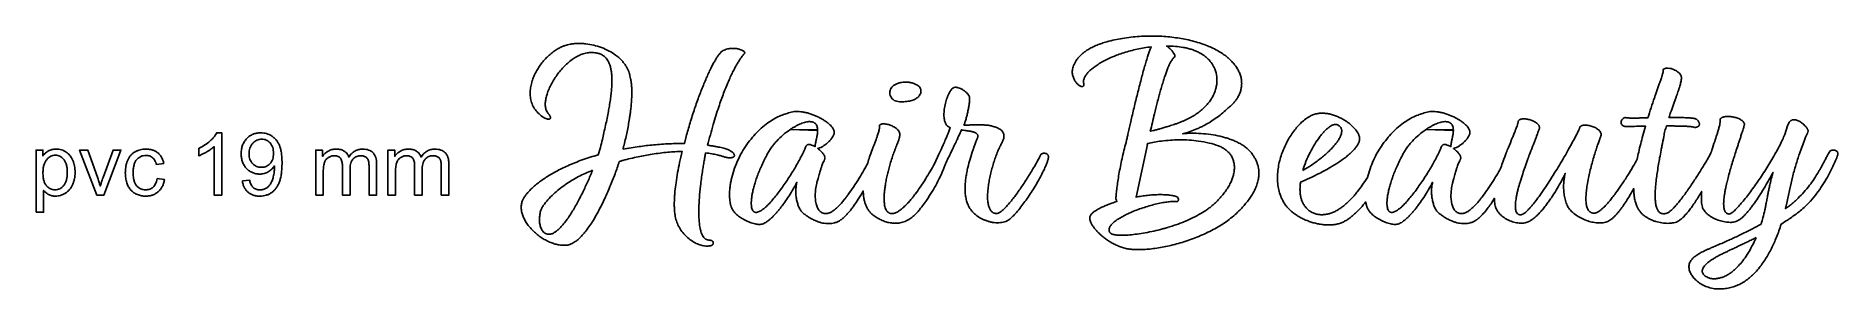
# Model space of a CAD drawing. Header units: metres. Extents: x 5811 to 8714, y 580 to 988.
import ezdxf

# ---------------------------------------------------------------- set-up
doc = ezdxf.new("R2010")
doc.units = ezdxf.units.M

msp = doc.modelspace()

# ---------------------------------------------------------------- linework, layer by layer
at = {"color": 7}
for points in [[(7693.569932, 843.989682, -0.000939), (7693.114447, 843.745921, -0.000857), (7692.614331, 843.480581), (7692.553029, 843.448182, -0.010267), (7686.794888, 840.558489, -0.01025), (7680.913631, 837.903183, -0.017524), (7670.168828, 833.753565, -0.016127), (7658.217331, 830.04008, -0.021273), (7671.953496, 830.809897, -0.019084), (7687.283432, 830.43088, -0.020092), (7703.489762, 828.75461, -0.02147), (7718.474131, 825.93218, -0.011178), (7725.408917, 824.150617, -0.01195), (7731.811568, 822.186033, -0.014882), (7738.965274, 819.563527, -0.016551), (7745.237216, 816.805869, -0.020878), (7751.985316, 813.214405, -0.023793), (7757.602795, 809.546711, -0.029961), (7763.302971, 804.881325, -0.034013), (7767.760028, 800.163581, -0.019563), (7771.126977, 795.733379, -0.021177), (7773.894189, 791.400916, -0.023521), (7776.347755, 786.676762, -0.024861), (7778.226615, 782.003583, -0.026706), (7779.661246, 776.998728, -0.027155), (7780.534923, 771.953449, -0.027858), (7780.859688, 766.676562, -0.027021), (7780.596729, 761.232385, -0.035395), (7779.285844, 753.73333, -0.031731), (7776.718146, 745.641165, -0.025335), (7773.56486, 738.605734, -0.02222), (7769.224741, 730.962734, -0.017327), (7764.843744, 724.49723, -0.015315), (7759.421205, 717.522028, -0.011719), (7754.445736, 711.790183, -0.010496), (7748.612228, 705.643985, -0.021351), (7740.160692, 697.80519, -0.019355), (7730.16588, 689.945134, -0.015945), (7720.598047, 683.458125, -0.014521), (7709.678329, 676.988284, -0.0131), (7698.691542, 671.273494, -0.012408), (7686.799829, 665.839472, -0.011249), (7675.236881, 661.203446, -0.010775), (7662.964929, 656.900084, -0.020271), (7639.091158, 650.159573, -0.021474), (7616.102033, 645.697785, -0.01158), (7604.984262, 644.294172, -0.012958), (7594.998831, 643.528685, -0.015005), (7585.003456, 643.322989, -0.018091), (7576.719231, 643.701087, -0.028499), (7570.022257, 644.485362, -0.026029), (7562.827926, 646.13656, -0.022486), (7556.219174, 648.345854, -0.020861), (7549.328834, 651.334874, -0.018643), (7543.03053, 654.680541, -0.017954), (7536.76244, 658.623269, -0.017003), (7531.021305, 662.821439, -0.017282), (7525.669233, 667.328985, -0.017383), (7520.935951, 671.912005, -0.019324), (7516.991535, 676.336284, -0.022376), (7513.475147, 681.012918, -0.027835), (7511.038833, 685.037784, -0.031457), (7509.36677, 688.724583, -0.041567), (7508.520073, 691.671222, -0.035215), (7508.271218, 693.630768, -0.043239), (7508.320314, 695.23972, -0.059001), (7508.741139, 696.998961, -0.065495), (7509.499233, 698.442884, -0.032085), (7510.815755, 700.197554, -0.026521), (7512.645137, 702.118957, -0.01963), (7514.427031, 703.674381, -0.016555), (7516.667434, 705.36092, -0.020946), (7520.31932, 707.70314, -0.015868), (7525.353335, 710.431483, -0.012985), (7530.720662, 712.95148, -0.010092), (7537.768332, 715.871584, -0.007054), (7544.098402, 718.243422, -0.005565), (7552.194735, 721.046185, -0.050136), (7551.145061, 722.951983, -0.052637), (7550.536296, 724.933447, -0.051314), (7550.351015, 726.978327, -0.047694), (7550.587934, 729.173885, -0.007845), (7551.43925, 737.973878, -0.006617), (7552.749834, 748.373282, -0.006041), (7554.381309, 759.117344, -0.005497), (7556.446134, 770.879682, -0.010868), (7561.778493, 796.332581, -0.010366), (7568.497132, 822.75748, -0.003195), (7569.802592, 829.154148, -0.002237), (7571.766034, 838.268382, -0.001719), (7573.780633, 847.273003, -0.001451), (7576.235534, 857.92808, -0.00265), (7581.645288, 880.558446, -0.002658), (7587.277231, 903.059279, -0.001613), (7590.345958, 914.8901, -0.001844), (7593.100234, 925.214379, -0.00236), (7596.1294, 936.197996, -0.002975), (7598.625232, 944.884978, -0.00429), (7601.429291, 954.136371, -0.006282), (7603.477633, 960.413179, -0.004686), (7604.625822, 963.686322, -0.006289), (7605.534733, 966.105979, -0.0091), (7606.53964, 968.550169, -0.014061), (7607.262632, 970.100379, 0.024258), (7584.806604, 966.402597, 0.024523), (7563.055132, 960.598878, 0.011251), (7553.563612, 957.323626, 0.012016), (7544.828384, 953.846705, 0.013942), (7535.636424, 949.623024, 0.015126), (7527.404434, 945.244279, 0.016151), (7520.081857, 940.740641, 0.01889), (7514.105435, 936.46068, 0.022815), (7508.535883, 931.722936, 0.028698), (7504.517535, 927.519778, 0.032953), (7501.433796, 923.374946, 0.042384), (7499.545547, 919.826716, 0.031943), (7498.725625, 917.512268, 0.036899), (7498.297282, 915.429559, 0.046254), (7498.211209, 913.08093, 0.049589), (7498.549534, 910.91438, -0.038679), (7498.793022, 909.550737, -0.051572), (7498.789197, 908.510642, -0.042359), (7498.665649, 907.873042, -0.050687), (7498.465511, 907.368084, -0.064724), (7498.119569, 906.870907, -0.065778), (7497.664534, 906.48588, -0.103984), (7496.703013, 906.119954, -0.07666), (7495.314348, 906.11523, -0.041453), (7494.244193, 906.368597, -0.033747), (7492.991834, 906.872881, -0.036285), (7491.383944, 907.799485, -0.030307), (7489.623922, 909.154018, -0.022722), (7488.217565, 910.495967, -0.020664), (7486.804934, 912.099879, -0.046151), (7483.81461, 916.580633, -0.040449), (7481.335435, 922.20148, -0.042504), (7480.559877, 924.954345, -0.037038), (7480.181435, 928.213116, -0.029433), (7480.232577, 931.172778, -0.027318), (7480.648334, 934.334478, -0.060237), (7483.01911, 941.84656, -0.051942), (7487.631637, 949.72208, -0.02831), (7491.214843, 954.061766, -0.025805), (7495.636422, 958.369742, -0.02134), (7500.022427, 961.902869, -0.019461), (7505.131234, 965.371979, -0.022324), (7512.034519, 969.260339, -0.019967), (7520.09136, 972.939779, -0.015939), (7527.515462, 975.705416, -0.014245), (7535.993334, 978.29298, -0.026098), (7560.948227, 983.757243, -0.024267), (7588.239133, 986.90558, -0.022493), (7614.604672, 987.468675, -0.022841), (7640.511933, 985.670477, -0.011338), (7652.814664, 983.966253, -0.012012), (7664.339469, 981.817291, -0.013622), (7676.468896, 978.905347, -0.014566), (7687.641632, 975.547078, -0.014851), (7697.844799, 971.81318, -0.016606), (7706.742431, 967.906516, -0.021117), (7716.393483, 962.769138, -0.02396), (7724.45843, 957.49328, -0.016733), (7729.99031, 953.193899, -0.018227), (7734.780851, 948.90162, -0.022103), (7739.648314, 943.77581, -0.024468), (7743.596192, 938.755968, -0.029485), (7747.277347, 932.86546, -0.032224), (7749.957103, 927.101223, -0.037241), (7751.958178, 920.546396, -0.038479), (7752.91623, 913.98228, -0.007635), (7752.983391, 912.709441, -0.007623), (7753.01173, 911.43308), (7753.012528, 911.16728, -0.002513), (7753.010797, 910.764402, -0.002394), (7753.00483, 910.341579, -0.036511), (7752.450753, 904.219539, -0.035868), (7750.994118, 898.134381, -0.03312), (7748.82119, 892.579493, -0.032066), (7745.85043, 887.182681, -0.002011), (7745.64686, 886.865176, -0.001887), (7745.427329, 886.528582, -0.000698), (7745.327877, 886.377882, -0.001177), (7745.26853, 886.288682, -0.027127), (7742.010194, 881.930017, -0.026729), (7738.247131, 877.887579, -0.00467), (7733.637766, 873.520758, -0.005138), (7729.370928, 869.634382, -0.012376), (7720.249585, 861.865333, -0.014072), (7711.877192, 855.466007, -0.016133), (7702.693218, 849.287407, -0.016927), (7693.569932, 843.989682)], [(6756.564051, 805.152183, 0.005297), (6756.695027, 805.8295, 0.002868), (6756.916439, 807.08407, -0.002023), (6757.14881, 808.413878, -0.004466), (6757.261849, 809.014684, -0.032385), (6757.718047, 810.731422, -0.045383), (6758.22985, 811.892482, 0.003699), (6760.804728, 823.111772, 0.004185), (6762.92435, 833.064731, 0.005172), (6765.07957, 844.204158, 0.005677), (6766.822649, 854.394182, 0.004175), (6767.862229, 861.286133, 0.004652), (6768.685852, 867.486682), (6768.740952, 867.935581, 0.000361), (6768.791543, 868.353076, 0.000306), (6768.850652, 868.846383, 0.007812), (6769.821083, 878.175029, 0.008915), (6770.39755, 886.373168, 0.009739), (6770.656138, 894.231502, 0.011108), (6770.595489, 901.12503, 0.012022), (6770.234691, 907.671745, 0.013611), (6769.620109, 913.430467, 0.014442), (6768.73628, 918.824065, 0.016057), (6767.647052, 923.617978, 0.008037), (6767.019788, 925.911786, 0.008364), (6766.345051, 928.095081, 0.023264), (6764.723507, 932.364614, 0.022709), (6762.667851, 936.56748, 0.000521), (6762.579444, 936.729617, 0.00105), (6762.535351, 936.809881, 0.00343), (6762.204835, 937.398116, 0.003283), (6761.851252, 938.00808, 0.001792), (6761.638866, 938.36794, 0.002391), (6761.477452, 938.636278), (6761.311851, 938.904079, 0.027016), (6757.947536, 943.785889, 0.025415), (6753.848289, 948.572014, 0.022784), (6749.489465, 952.766358, 0.021287), (6744.447461, 956.827345, 0.036717), (6734.033939, 963.386257, 0.033254), (6721.641702, 968.952904, 0.030034), (6709.212588, 972.738625, 0.030251), (6696.509968, 974.986176, 0.015674), (6690.19973, 975.513001, 0.016545), (6684.201671, 975.626147, 0.017928), (6678.161359, 975.32341, 0.019584), (6672.667652, 974.632579, 0.001892), (6672.134562, 974.543539, 0.002021), (6671.636151, 974.456278), (6671.395253, 974.412379, 0.016911), (6667.27232, 973.512284, 0.01832), (6663.534155, 972.41548, 0.021694), (6658.744555, 970.582818, 0.020209), (6653.786153, 968.192279), (6653.507353, 968.04238, 0.002616), (6652.833301, 967.674617, 0.002657), (6652.173553, 967.305579, 0.02553), (6645.579154, 963.131219, 0.023602), (6638.923901, 957.938394, 0.021945), (6632.862049, 952.249553, 0.021263), (6627.135904, 945.860429, 0.02119), (6621.957918, 938.989957, 0.021593), (6617.471157, 931.838014, 0.023026), (6613.56042, 924.159455, 0.024537), (6610.591253, 916.63748, 0.001872), (6610.398463, 916.063944, 0.001917), (6610.214455, 915.502481, 0.000948), (6610.076842, 915.072286, 0.001217), (6609.971056, 914.736579, 0.00289), (6609.711848, 913.888483, 0.002918), (6609.464954, 913.045779), (6609.380855, 912.750081, 0.015739), (6608.283573, 908.333411, 0.016537), (6607.512554, 904.071282, 0.037811), (6606.875558, 895.026434, 0.041824), (6607.603356, 886.85888, 0.050376), (6610.052808, 878.115068, 0.051919), (6614.102742, 870.289032, 0.048565), (6619.477739, 863.619695, 0.044417), (6626.598153, 857.541182, 0.033298), (6630.797554, 855.081351, 0.048102), (6633.945755, 853.870479, 0.026083), (6635.211674, 853.58882, 0.032423), (6636.249892, 853.482605, 0.059422), (6637.599858, 853.592977, 0.083609), (6638.501453, 853.93968, 0.098685), (6639.154471, 854.524728, 0.099063), (6639.531279, 855.312755, 0.068436), (6639.617909, 856.083781, 0.052881), (6639.487555, 857.07748, 0.049804), (6639.042045, 858.354649, 0.035808), (6638.130054, 859.997618, 0.021077), (6637.280397, 861.186577, 0.017291), (6636.136854, 862.551981, -0.046197), (6634.315745, 865.000692, -0.043337), (6632.870464, 867.914074, -0.035251), (6631.986003, 870.739087, -0.030963), (6631.412541, 874.059206, -0.042676), (6631.278324, 879.690592, -0.033972), (6632.190753, 886.702981, -0.028843), (6634.081858, 893.958268, -0.024117), (6637.247152, 902.34538, -0.020742), (6641.08212, 910.27256, -0.019124), (6645.912655, 918.511181, -0.018349), (6651.363546, 926.389539, -0.018755), (6657.253265, 933.680967, -0.020899), (6664.036781, 940.835983, -0.022709), (6670.830153, 946.852681, -0.025584), (6678.02327, 952.078318, -0.029626), (6684.695753, 955.880016, -0.019101), (6688.67076, 957.657305, -0.020934), (6692.41609, 958.983821, -0.024693), (6696.560652, 960.038365, -0.026819), (6700.456751, 960.611878, -0.023233), (6706.379849, 960.885012, -0.028043), (6711.285503, 960.607804, -0.040387), (6717.026418, 959.484358, -0.047583), (6721.660053, 957.692078, -0.040238), (6724.959609, 955.693458, -0.040677), (6727.862665, 953.216517, -0.036551), (6730.226423, 950.466776, -0.032735), (6732.415951, 947.062379, -0.035981), (6734.614636, 942.320388, -0.030345), (6736.454714, 936.404517, -0.021378), (6737.48086, 931.293438, -0.017896), (6738.223753, 925.111481, -0.015834), (6738.564277, 918.586041, -0.013206), (6738.51775, 910.752279, -0.01069), (6738.111259, 903.191017, -0.008992), (6737.27465, 894.227981, -0.007518), (6736.107435, 885.020838, -0.006565), (6734.474577, 874.520256, -0.004734), (6732.904947, 865.738242, -0.003843), (6730.78635, 854.956082, -0.003417), (6728.459819, 843.961926, -0.002969), (6725.620701, 831.343432, -0.002079), (6723.179471, 820.982895, -0.001636), (6719.97925, 807.839383), (6716.65505, 796.099281, 0.017116), (6690.606089, 787.766503, 0.018883), (6667.597752, 778.534183, 0.008871), (6657.770158, 773.942335, 0.009542), (6648.796578, 769.339671, 0.01102), (6639.365272, 764.001506, 0.011832), (6630.817255, 758.633383, 0.011698), (6623.447931, 753.50667, 0.012978), (6617.041255, 748.563383, 0.013958), (6611.180389, 743.514946, 0.016013), (6606.344056, 738.815883, 0.015627), (6602.457152, 734.529218, 0.018599), (6599.445004, 730.712196, 0.028287), (6596.206617, 725.707675, 0.036126), (6594.194153, 721.493786, 0.054627), (6592.743428, 715.487756, 0.051248), (6592.575867, 708.906072, 0.041295), (6593.527407, 702.990848, 0.036316), (6595.634954, 696.515084, 0.0319), (6598.648654, 690.292319, 0.028362), (6602.854042, 683.75291, 0.023317), (6607.287622, 678.211982, 0.021756), (6612.554355, 672.725487, 0.02124), (6618.370993, 667.625512, 0.021196), (6624.611904, 663.027348, 0.022263), (6631.380828, 658.895135, 0.023393), (6638.154754, 655.566087, 0.026172), (6645.371583, 652.868738, 0.029113), (6652.088453, 651.174085, 0.034509), (6659.269435, 650.308465, 0.039139), (6665.646553, 650.482386, 0.03975), (6669.089754, 651.126679, 0.035123), (6672.832945, 652.428326, 0.027344), (6676.036679, 654.01382, 0.023586), (6679.54409, 656.219585, 0.031316), (6684.779371, 660.37719, 0.024411), (6690.858553, 666.422287, 0.020053), (6696.604729, 673.254062, 0.01606), (6703.144353, 682.278487, 0.01226), (6708.729086, 690.982952, 0.010379), (6714.853252, 701.551985, 0.008296), (6720.132092, 711.50128, 0.007382), (6725.711053, 722.862884, 0.006163), (6730.544009, 733.418911, 0.005761), (6735.443352, 744.831383, 0.009649), (6743.585469, 765.535542, 0.010307), (6750.42865, 785.207384, 0.012342), (6751.029429, 785.371167, 0.009267), (6751.8193, 785.623633), (6753.188353, 786.108883, -0.015196), (6755.037795, 786.703032, -0.022309), (6756.324649, 787.012283, -0.012404), (6780.96016, 792.927832, -0.013669), (6803.5663, 797.123669, -0.016475), (6828.609052, 800.225504, -0.01801), (6851.659649, 801.477682, 0.006912), (6847.601934, 783.583319, 0.007801), (6844.47485, 767.630182, 0.009284), (6841.828828, 751.170209, 0.011089), (6840.176648, 737.310185, 0.006104), (6839.59932, 730.47563, 0.007039), (6839.254637, 724.538084, 0.009029), (6839.079881, 717.779572, 0.0101), (6839.154848, 711.735984, 0.010344), (6839.443303, 706.328987, 0.01239), (6839.889062, 701.830347, 0.017374), (6840.736387, 696.522127, 0.020513), (6841.792448, 692.092785, 0.044825), (6844.92335, 683.342051, 0.04174), (6849.852025, 674.666034, 0.037737), (6855.829476, 667.205652, 0.037072), (6862.97725, 660.603185, 0.036936), (6870.706258, 655.340182, 0.040715), (6878.374049, 651.705985, 0.021978), (6882.256711, 650.430984, 0.023998), (6885.905161, 649.594584, 0.029338), (6889.992234, 649.107118, 0.032582), (6893.699149, 649.125984, 0.031741), (6896.531345, 649.421414, 0.043254), (6898.555773, 649.946648, 0.041709), (6899.849287, 650.530008, 0.054953), (6900.728936, 651.153812, 0.080712), (6901.499001, 652.1001, 0.087513), (6901.882549, 653.159285, 0.105464), (6901.829148, 654.589584, 0.087419), (6901.124548, 656.159509, 0.066729), (6900.045672, 657.366235, 0.068694), (6898.722246, 658.216086), (6898.717149, 658.218485), (6898.711546, 658.218485, -0.018263), (6897.707435, 658.255173, -0.013286), (6896.333299, 658.392507, -0.012799), (6894.869077, 658.616467, -0.013152), (6893.457286, 658.908061, -0.017183), (6891.898017, 659.330119, -0.021928), (6890.705529, 659.755377, -0.035381), (6889.42889, 660.38334, -0.055545), (6888.700048, 660.924686, -0.053107), (6886.690227, 662.9516, -0.042205), (6884.691903, 665.931705, -0.029022), (6883.323726, 668.776359, -0.023278), (6881.997861, 672.480536, -0.026759), (6880.59575, 678.120154, -0.019773), (6879.41595, 685.893086, -0.016206), (6878.753539, 694.294528, -0.01262), (6878.525948, 705.113485, -0.009219), (6878.747041, 714.883202, -0.007734), (6879.405148, 726.512385, -0.01055), (6881.217633, 745.923475, -0.008868), (6884.268747, 768.914583, -0.00331), (6885.675817, 777.844508, -0.003426), (6887.151248, 786.452383, -0.003143), (6888.478178, 793.626478, -0.004024), (6889.594947, 799.215184, -0.011775), (6899.552456, 797.750648, -0.013666), (6908.057247, 796.053981, -0.006655), (6911.54593, 795.209339, -0.007643), (6914.561548, 794.387283, -0.007977), (6917.174626, 793.586352, -0.010261), (6919.182147, 792.889981, 0.014229), (6922.028617, 792.167222, 0.016713), (6924.485523, 791.702907, 0.024349), (6927.476006, 791.388749, 0.030214), (6929.900047, 791.399484, 0.027627), (6931.567897, 791.600732, 0.034497), (6932.873922, 791.926283, 0.06421), (6934.45373, 792.672923, 0.090212), (6935.367647, 793.523781, 0.104926), (6935.850741, 794.571401, 0.099898), (6935.879609, 795.781532, 0.063553), (6935.568921, 796.778067, 0.048655), (6934.885047, 797.954984, 0.047232), (6933.644558, 799.375182, 0.034276), (6931.642484, 801.027295, 0.02047), (6929.944271, 802.14103, 0.016871), (6927.789046, 803.334683, 0.020762), (6925.386617, 804.438191, 0.016106), (6922.193948, 805.628483, 0.012965), (6918.85752, 806.655751, 0.010337), (6914.617647, 807.747781, 0.008513), (6910.251373, 808.698513, 0.006959), (6904.876948, 809.695682, 0.005841), (6899.398448, 810.567757, 0.004878), (6892.817149, 811.471181, -0.009064), (6901.80448, 844.871695, -0.010548), (6910.647447, 873.249882, -0.004817), (6914.67876, 884.912366, -0.005356), (6918.51676, 895.324543, -0.006473), (6923.013638, 906.688259, -0.007054), (6927.420848, 917.00088, -0.006684), (6931.29519, 925.418535, -0.007552), (6934.934747, 932.767679, -0.007825), (6938.431897, 939.315322, -0.009141), (6941.613846, 944.81528, -0.009811), (6944.655794, 949.641494, -0.012209), (6947.268545, 953.408279, -0.01426), (6949.783457, 956.65295, -0.02025), (6951.708247, 958.810778, 0.073588), (6952.276195, 959.519944, 0.096469), (6952.5056, 960.176775, 0.087212), (6952.486915, 960.793047, 0.071919), (6952.232647, 961.494217, 0.076144), (6951.51082, 962.456715, 0.048973), (6950.058245, 963.625278, 0.039679), (6947.91522, 964.796804, 0.029621), (6944.857421, 965.953854, 0.01994), (6942.211285, 966.665278, 0.018309), (6939.278746, 967.217578, 0.022064), (6935.606462, 967.606174, 0.022608), (6932.002852, 967.66419, 0.025778), (6928.154667, 967.353145, 0.028012), (6924.664211, 966.688342, 0.033457), (6921.015335, 965.515046, 0.036888), (6917.886887, 963.997113, 0.043382), (6914.817415, 961.841771, 0.045423), (6912.294948, 959.29758, 0.016228), (6911.054432, 957.827125, 0.01304), (6909.62051, 955.910242, 0.008045), (6908.588093, 954.401431, 0.0059), (6907.238347, 952.305778, 0.011229), (6904.515205, 947.741381, 0.008413), (6901.122648, 941.511181, 0.006746), (6897.898173, 935.137233, 0.005642), (6894.233248, 927.423981, 0.005015), (6890.661156, 919.473278, 0.004508), (6886.856647, 910.554681, 0.008562), (6879.250058, 891.34687, 0.007993), (6871.787247, 870.512379, 0.008781), (6864.400375, 847.484732, 0.009286), (6858.206248, 825.470581), (6855.256649, 814.187782, 0.014603), (6831.447567, 813.888177, 0.013469), (6805.693938, 812.115471, 0.011284), (6782.242904, 809.329904, 0.010242), (6756.564051, 805.152183)], [(7708.710731, 894.939181, 0.002271), (7708.908929, 895.406223, 0.002178), (7709.111229, 895.89498), (7709.22313, 896.170379, 0.030711), (7711.430615, 902.792381, 0.031968), (7712.739629, 909.369679, 0.062484), (7712.837016, 921.986276, 0.061642), (7709.79463, 934.406981, 0.048773), (7705.338552, 942.749894, 0.048145), (7699.282293, 950.174367, 0.042344), (7692.392672, 956.044791, 0.038237), (7683.822132, 961.236178, 0.021414), (7678.065594, 963.84401, 0.019663), (7671.584987, 966.15995, 0.016712), (7665.41931, 967.869529, 0.015286), (7658.57297, 969.303653, 0.023676), (7646.414383, 970.875622, 0.020205), (7632.063131, 971.461879, -0.032488), (7637.179137, 967.389267, -0.036207), (7641.22713, 963.13988, -0.019657), (7642.801765, 961.066127, -0.023325), (7643.974056, 959.210704, -0.037962), (7645.146812, 956.725798, -0.051418), (7645.673531, 954.764177), (7645.675831, 954.749879), (7645.66463, 954.740679, 0.046348), (7643.244467, 952.317767, 0.032295), (7640.361533, 948.344042, 0.017558), (7638.549668, 945.237151, 0.013231), (7636.403931, 940.974881, 0.011944), (7634.251766, 936.104133, 0.00932), (7631.761633, 929.750681, 0.007131), (7629.561876, 923.544816, 0.005735), (7627.026033, 915.76028, 0.004588), (7624.531788, 907.530635, 0.003931), (7621.785007, 897.878317, 0.002641), (7619.686995, 890.119872, 0.002003), (7617.015431, 879.863382, 0.002953), (7612.604607, 862.214014, 0.001857), (7605.862034, 834.086882, 0.006845), (7610.58249, 835.153007, 0.005904), (7616.021631, 836.528083), (7616.039334, 836.532782), (7616.04103, 836.533283, 0.00462), (7621.411025, 838.028807, 0.003575), (7628.318418, 840.075057, 0.002328), (7634.197925, 841.892578, 0.001661), (7642.415832, 844.504981, 0.000486), (7644.334633, 845.134989, 0.000442), (7646.44423, 845.831983, 0.008576), (7651.748702, 847.691321, 0.008931), (7656.776731, 849.653981, 0.001136), (7657.832275, 850.092889, 0.001839), (7658.482433, 850.367781), (7658.60363, 850.41948, 0.017539), (7667.497509, 854.610218, 0.018927), (7675.43472, 859.084033, 0.019845), (7682.782866, 864.012532, 0.021416), (7689.19308, 869.125669, 0.022517), (7694.982074, 874.640619, 0.024213), (7699.863764, 880.249461, 0.025442), (7704.080538, 886.194901, 0.027104), (7707.43183, 892.160481), (7707.493831, 892.286779, 0.003175), (7707.784003, 892.889081, 0.002924), (7708.091129, 893.546979, 0.000994), (7708.207054, 893.800548, 0.0011), (7708.310829, 894.03008, 0.00227), (7708.512441, 894.482819, 0.002261), (7708.710731, 894.939181)], [(8529.622513, 712.497984, 0.025132), (8530.097737, 709.343552, 0.032343), (8530.745913, 706.949884, 0.034036), (8531.518774, 705.107208, 0.04183), (8532.367424, 703.719273, 0.054534), (8533.560308, 702.416423, 0.060193), (8534.881812, 701.511885), (8534.917012, 701.493685, 0.022259), (8535.461133, 701.244356, 0.021794), (8536.037113, 701.039586), (8536.049111, 701.035783, 0.030256), (8536.912046, 700.828492, 0.027964), (8537.86531, 700.714184, 0.072858), (8538.504766, 700.700911, 0.049627), (8539.417731, 700.90879, 0.029463), (8540.16849, 701.210362, 0.021825), (8541.134599, 701.718885, 0.021882), (8542.369006, 702.513436, 0.015542), (8544.018012, 703.758585, 0.014328), (8545.97715, 705.430596, 0.010628), (8548.50241, 707.813484, 0.008091), (8550.885823, 710.237799, 0.00654), (8553.745411, 713.321985, 0.009886), (8559.167441, 719.569429, 0.007548), (8565.978813, 727.993885, 0.006151), (8572.486564, 736.509985, 0.005408), (8579.662212, 746.364185, 0.005096), (8586.722314, 756.500717, 0.004977), (8593.740712, 767.023182, 0.005273), (8600.784127, 778.067286, 0.005625), (8607.159511, 788.561581, 0.006593), (8613.594585, 799.761892, 0.007649), (8618.86401, 809.569882, 0.009876), (8624.088543, 820.168942, 0.012623), (8627.799208, 828.637481), (8632.502808, 842.650481, -0.039249), (8633.661468, 846.093894, -0.051251), (8635.010159, 848.530955, -0.036466), (8636.04861, 849.813098, -0.040465), (8637.150718, 850.81185, -0.04701), (8638.522838, 851.674784, -0.046929), (8640.034508, 852.267482, -0.068281), (8642.563309, 852.632934, -0.055896), (8645.662735, 852.307844, -0.036365), (8648.139651, 851.571722, -0.030114), (8650.985411, 850.29478, -0.024509), (8653.597283, 848.760853, -0.022226), (8656.306733, 846.808193, -0.020412), (8658.743279, 844.715024, -0.020788), (8660.958608, 842.469683, -0.019186), (8662.581708, 840.537697, -0.022354), (8663.832559, 838.769419, -0.01843), (8664.533143, 837.584899, -0.023097), (8665.011928, 836.596436, -0.034677), (8665.423154, 835.417275, -0.046956), (8665.58151, 834.507781), (8665.582011, 834.501981), (8665.579908, 834.496482, -0.003784), (8665.057406, 833.191892, -0.001186), (8663.348709, 829.045483, 0.001208), (8661.419744, 824.364391, 0.001765), (8660.118608, 821.152782, 0.006644), (8655.635923, 809.529867, 0.006727), (8651.51681, 797.935384, 0.009996), (8645.646418, 779.476749, 0.009506), (8640.235048, 759.840946, 0.008574), (8635.772891, 741.017194, 0.008133), (8631.734511, 721.027484), (8628.91261, 709.336986, 0.008537), (8635.457199, 713.990264, 0.012402), (8639.824309, 717.379286, 0.01846), (8645.001892, 721.935678, 0.020095), (8649.42191, 726.475484, 0.021226), (8658.586999, 735.912875, 0.019518), (8667.685059, 746.952445, 0.015881), (8675.160501, 757.457051, 0.01405), (8682.884307, 769.814184, 0.004351), (8685.353568, 774.108582, 0.003705), (8688.172134, 779.198519, 0.002393), (8690.315303, 783.182663, 0.001733), (8693.229409, 788.708781, -0.000813), (8696.189494, 794.347458, -0.00244), (8697.188408, 796.220584, -0.006483), (8699.203292, 799.841448, -0.010799), (8700.48741, 801.972283, -0.077549), (8702.381788, 803.1213, -0.069937), (8704.759033, 803.730283, -0.061367), (8707.115163, 803.703305, -0.06222), (8709.362307, 803.109582, -0.072074), (8711.394051, 801.928586, -0.085122), (8712.724508, 800.443482, -0.05351), (8713.223765, 799.419879, -0.054135), (8713.489958, 798.32602, -0.048934), (8713.525289, 797.247839, -0.044312), (8713.343108, 796.071084, -0.017631), (8705.453992, 777.493079, -0.018474), (8696.665207, 760.351682, -0.016404), (8688.265137, 746.449241, -0.017829), (8679.678747, 734.215458, -0.021303), (8669.300781, 721.647, -0.023347), (8658.84561, 711.067985, -0.013894), (8650.864366, 704.42675, -0.011693), (8640.990009, 697.031148, -0.0075), (8633.098877, 691.580741, -0.005475), (8622.09911, 684.397485, -0.017935), (8614.508351, 663.2741, -0.020536), (8606.480311, 645.389185, -0.012009), (8601.667819, 636.301274, -0.013179), (8596.870861, 628.250961, -0.015806), (8591.117931, 619.757345, -0.017267), (8585.348912, 612.346785, -0.019092), (8579.070339, 605.389921, -0.020885), (8572.840921, 599.508673, -0.024008), (8565.739519, 593.918482, -0.025869), (8558.664312, 589.411887, -0.028881), (8550.755424, 585.516271, -0.029992), (8542.751153, 582.68515, -0.031819), (8534.059342, 580.77445, -0.031244), (8525.033513, 579.957189, -0.044061), (8514.749616, 580.383962, -0.044973), (8504.906712, 582.579086, -0.040804), (8496.477971, 586.052362, -0.041737), (8488.906614, 590.755688, -0.040628), (8482.715289, 596.191409, -0.045682), (8478.118514, 601.901688, -0.023548), (8476.427862, 604.726043, -0.026198), (8475.167652, 607.403474, -0.034414), (8474.115816, 610.591006, -0.040062), (8473.628214, 613.434085, -0.045647), (8473.528668, 616.910786, -0.048943), (8474.046975, 620.114068, -0.044643), (8475.065509, 622.926607, -0.041211), (8476.672451, 625.739373, -0.032565), (8478.484742, 628.043246, -0.027597), (8480.933359, 630.484909, -0.019924), (8483.251829, 632.394356, -0.016236), (8486.258413, 634.525585, -0.014159), (8489.680028, 636.651139, -0.011718), (8493.941526, 639.002062, -0.007367), (8497.282966, 640.682418, -0.00534), (8501.949912, 642.882587, -0.003629), (8506.072021, 644.736344, -0.00263), (8511.792399, 647.223248), (8521.691811, 651.435285, 0.005515), (8539.757521, 659.388853, 0.006029), (8556.112387, 667.044723, 0.007047), (8573.59167, 675.791252, 0.007547), (8589.667911, 684.431285, 0.013346), (8592.697182, 694.814117, 0.010993), (8595.75701, 707.582686, 0.003412), (8596.799749, 712.617223, 0.002268), (8598.28236, 720.208721), (8599.463351, 726.434379, -0.000722), (8600.162822, 730.085298, -0.001038), (8600.65861, 732.624683, -0.001481), (8601.364582, 736.196125, -0.001806), (8601.962812, 739.121283, -0.000656), (8602.289416, 740.678936, -0.000715), (8602.593212, 742.108284, -0.006359), (8604.307865, 749.880412, -0.006606), (8606.152009, 757.317384, -0.005209), (8607.633796, 762.81274, -0.005679), (8609.10241, 767.822584, -0.004341), (8601.230283, 753.829632, -0.005244), (8594.492309, 742.372285, -0.007772), (8586.031816, 728.80683, -0.009934), (8579.040709, 718.434183, -0.006753), (8574.976837, 712.818713, -0.007933), (8571.378412, 708.141983, -0.010044), (8567.387409, 703.323609, -0.012231), (8563.936811, 699.516383, -0.013897), (8560.466919, 696.068215, -0.017739), (8557.582811, 693.543797, -0.030065), (8553.524532, 690.625635, -0.040668), (8550.24781, 688.911386, -0.046016), (8547.289409, 687.967878, -0.034709), (8543.220962, 687.363935, -0.022244), (8539.873553, 687.251759, -0.019138), (8535.985911, 687.443386, -0.019472), (8531.547857, 688.007746, -0.01842), (8526.915025, 688.957773, -0.017399), (8522.483471, 690.202818, -0.017409), (8518.151711, 691.752185, -0.018525), (8513.990516, 693.587314, -0.019577), (8510.196452, 695.618567, -0.024088), (8506.172863, 698.248154, -0.027079), (8502.850887, 700.94096, -0.03436), (8499.564647, 704.351877, -0.039048), (8497.142084, 707.745016, -0.047736), (8495.170452, 711.862542, -0.050354), (8494.097114, 716.056383, -0.017849), (8493.640042, 720.961032, -0.015793), (8493.497288, 726.526133, -0.012201), (8493.645481, 731.409345, -0.01062), (8494.071513, 737.005784, -0.006256), (8488.897916, 728.421974, -0.007013), (8484.081415, 720.890183, -0.008949), (8478.569618, 712.848902, -0.010913), (8473.791614, 706.439686, -0.006304), (8471.232282, 703.242417, -0.007522), (8469.014038, 700.623122, -0.010165), (8466.311689, 697.651979, -0.011631), (8463.839114, 695.160784, -0.012406), (8461.528825, 693.046759, -0.015407), (8459.576664, 691.45046, -0.023818), (8456.99112, 689.65487, -0.030048), (8454.799713, 688.459686, -0.038596), (8451.52725, 687.220197, -0.030943), (8447.272864, 686.255223, -0.02159), (8443.610955, 685.821083, -0.019), (8439.424113, 685.666787, -0.037839), (8429.950641, 686.395816, -0.035771), (8420.152216, 688.627686, -0.019414), (8415.23616, 690.335101, -0.02032), (8410.683457, 692.334118, -0.023134), (8406.033986, 694.877965, -0.02494), (8401.967277, 697.640873, -0.028948), (8397.964669, 701.043227, -0.031244), (8394.660966, 704.618533, -0.035616), (8391.674082, 708.871542, -0.037009), (8389.421815, 713.337684, -0.032215), (8387.263999, 719.664622, -0.027501), (8385.637554, 727.322209, -0.019773), (8384.876653, 733.923624, -0.016659), (8384.546317, 741.803082, -0.005496), (8380.470105, 734.504466, -0.005963), (8376.559847, 727.865126, -0.00964), (8370.679226, 718.557168, -0.011578), (8365.458066, 711.021172, -0.008171), (8362.179538, 706.667, -0.009412), (8359.201906, 702.989041, -0.012155), (8355.760009, 699.093825, -0.014588), (8352.722485, 696.005924, -0.019458), (8349.20894, 692.889712, -0.024446), (8346.204992, 690.663659, -0.033701), (8342.734628, 688.669818, -0.043442), (8339.834617, 687.554084, -0.030841), (8335.583785, 686.696617, -0.027938), (8330.813519, 686.306863, -0.02345), (8326.357061, 686.401484, -0.021322), (8321.485229, 686.943296, -0.034136), (8312.805607, 688.899195, -0.031434), (8303.739817, 692.236585, -0.031057), (8295.211826, 696.651183, -0.034477), (8288.113617, 701.598485, -0.018605), (8285.075847, 704.235075, -0.021257), (8282.609029, 706.74736, -0.029587), (8280.035717, 709.964918, -0.03575), (8278.270317, 712.883683, -0.03897), (8275.19371, 720.271273, -0.034026), (8272.938592, 729.151722, -0.026313), (8271.900484, 737.21464, -0.023595), (8271.644416, 746.275884, -0.016743), (8272.003484, 753.120891, -0.017429), (8272.796617, 759.657585, -0.007793), (8273.232601, 762.179161, -0.009439), (8273.664119, 764.247583, -0.006569), (8273.976174, 765.536447, -0.011507), (8274.180818, 766.265384, -0.00354), (8273.999911, 765.854913, -0.002009), (8273.673118, 765.135183, -0.003412), (8273.086409, 763.879656, -0.002639), (8272.308217, 762.265583, -0.004935), (8270.379333, 758.415699, -0.004146), (8268.000617, 753.875783, -0.010301), (8261.191638, 741.747083, -0.010746), (8254.181419, 730.405982, -0.007269), (8249.557604, 723.495087, -0.008313), (8245.32808, 717.580921, -0.010644), (8240.279835, 711.059312, -0.01197), (8235.533117, 705.468884, -0.015842), (8230.043565, 699.68828, -0.019192), (8225.18852, 695.244883, -0.025988), (8219.483541, 690.900704, -0.032764), (8214.583819, 688.007883, -0.045292), (8211.45652, 686.862197, -0.037131), (8207.467056, 686.10976, -0.026466), (8203.993645, 685.903654, -0.02344), (8200.06882, 686.062783, -0.023443), (8195.749827, 686.646242, -0.0222), (8191.264407, 687.675434, -0.020944), (8187.002337, 689.049265, -0.020919), (8182.86522, 690.776684, -0.023174), (8178.62866, 693.002157, -0.024404), (8174.824429, 695.488161, -0.027602), (8171.107915, 698.51087, -0.029785), (8168.006783, 701.688322, -0.034185), (8165.174576, 705.450109, -0.036445), (8163.040681, 709.317963, -0.040464), (8161.428357, 713.729391, -0.040689), (8160.55452, 718.317883, -0.014312), (8160.353715, 721.944367, -0.012528), (8160.346921, 726.093486, -0.010071), (8154.124261, 716.64949, -0.01234), (8148.705084, 709.176622, -0.01753), (8142.277822, 701.343993, -0.023985), (8137.120322, 696.027083, -0.011761), (8135.004204, 694.116323, -0.013373), (8133.060922, 692.531383, -0.011357), (8131.703753, 691.531909, -0.011548), (8130.325522, 690.611186, -0.036908), (8125.90308, 688.198567, -0.037341), (8121.227222, 686.48653, -0.034206), (8116.642515, 685.519144, -0.032376), (8111.706596, 685.149061, -0.028096), (8107.068254, 685.362898, -0.025762), (8102.064733, 686.138354, -0.021962), (8097.478351, 687.30549, -0.020143), (8092.60272, 688.993985, -0.021639), (8087.090759, 691.418163, -0.020116), (8081.400172, 694.510998, -0.018073), (8076.265049, 697.833025, -0.01779), (8071.303424, 701.573085, -0.041785), (8069.198776, 703.429496, -0.035435), (8067.084098, 705.972869, -0.026789), (8065.477009, 708.484476, -0.02284), (8063.893472, 711.602034, -0.031155), (8061.822915, 717.069444, -0.026699), (8060.159721, 723.683883, -0.025872), (8059.123571, 730.972573, -0.025614), (8058.839122, 738.403084, -0.027875), (8059.349023, 745.818412, -0.033003), (8060.537324, 751.984785, -0.012947), (8056.618664, 744.515384, -0.010062), (8051.140022, 735.147083, -0.010792), (8044.513885, 724.829681, -0.011419), (8037.824824, 715.366583, -0.006699), (8033.994997, 710.34478, -0.007669), (8030.525149, 706.056359, -0.009783), (8026.427876, 701.339139, -0.010952), (8022.596223, 697.280584, -0.013735), (8018.464954, 693.316115, -0.016605), (8014.855022, 690.249984, -0.021961), (8010.775237, 687.294185, -0.027864), (8007.343022, 685.295386, -0.059447), (8004.808195, 684.428022, -0.044695), (8001.27651, 683.996422, -0.027152), (7998.44573, 684.058755, -0.022365), (7995.034122, 684.473685, -0.020776), (7991.236561, 685.272426, -0.018463), (7987.047161, 686.503347, -0.015229), (7983.3133, 687.879666, -0.014188), (7979.399424, 689.589986, -0.030534), (7971.372783, 693.989452, -0.034469), (7964.825825, 698.776485, -0.020224), (7961.900751, 701.451076, -0.02354), (7959.597836, 703.960122, -0.033969), (7957.220052, 707.23778, -0.041673), (7955.705525, 710.172685, -0.037093), (7954.095888, 714.570943, -0.029546), (7952.827123, 720.309183, -0.017696), (7944.804932, 710.663605, -0.020545), (7937.279824, 702.906909, -0.013124), (7932.72271, 698.802162, -0.014311), (7928.343216, 695.272535, -0.016788), (7923.416444, 691.783728, -0.01833), (7918.690826, 688.912787, -0.039991), (7913.732758, 686.519071, -0.034529), (7907.645025, 684.630459, -0.026117), (7902.140016, 683.63119, -0.023178), (7895.857027, 683.121185, -0.02202), (7889.145184, 683.184131, -0.020393), (7881.930052, 683.865747, -0.018054), (7875.192866, 685.029679, -0.01732), (7868.273827, 686.736187, -0.017241), (7861.551299, 688.896544, -0.017273), (7855.005991, 691.5105, -0.018765), (7848.329742, 694.752183, -0.019763), (7842.246139, 698.309072, -0.022551), (7836.128534, 702.618414, -0.024477), (7830.889557, 707.100752, -0.028535), (7825.846837, 712.437525, -0.031077), (7821.831526, 717.854386, -0.039987), (7816.897105, 726.977181, -0.038338), (7813.297531, 737.177286, -0.033174), (7811.331476, 747.0643, -0.030449), (7810.573439, 758.018721, -0.025844), (7811.017435, 768.22665, -0.023827), (7812.594392, 779.195387, -0.020751), (7814.970577, 789.256289, -0.019875), (7818.295529, 799.523981, -0.018605), (7822.312992, 809.294063, -0.018663), (7827.032177, 818.70877, -0.019668), (7832.595332, 827.962097, -0.020625), (7838.593628, 836.330781, -0.020582), (7844.660998, 843.471851, -0.023112), (7850.59924, 849.336157, -0.031614), (7858.170845, 855.331237, -0.038044), (7865.096428, 859.393282, -0.043194), (7870.759369, 861.577205, -0.040218), (7877.144726, 862.880557, -0.033449), (7883.126661, 863.204407, -0.030281), (7889.724927, 862.71968, -0.026043), (7895.97468, 861.544002, -0.023976), (7902.600963, 859.595756, -0.021036), (7908.641897, 857.211119, -0.02014), (7914.725127, 854.209982, -0.018495), (7920.16334, 850.982687, -0.019156), (7925.164575, 847.480669, -0.022092), (7930.185113, 843.308556, -0.024459), (7934.350324, 839.134582, -0.025177), (7937.58436, 835.176667, -0.029989), (7939.917825, 831.574157, -0.021292), (7941.077497, 829.303804, -0.024394), (7941.904813, 827.237791, -0.030999), (7942.558376, 824.877485, -0.035419), (7942.851926, 822.753582, -0.043687), (7942.848485, 820.569636, -0.038882), (7942.441688, 818.150782, -0.029426), (7941.799718, 816.098605, -0.025359), (7940.799126, 813.813481, -0.023174), (7939.463462, 811.424465, -0.019836), (7937.669314, 808.778169, -0.014513), (7935.985054, 806.628019, -0.012359), (7933.874624, 804.213181, -0.020863), (7929.326154, 799.657956, -0.016363), (7923.111925, 794.298284, -0.012395), (7917.028942, 789.633827, -0.010411), (7909.541125, 784.416481, -0.015362), (7895.43756, 775.632324, -0.012914), (7878.096825, 766.147983, -0.010868), (7862.203134, 758.412862, -0.012248), (7847.798425, 752.208484, 0.017244), (7847.132756, 745.878318, 0.019383), (7846.954239, 740.218135, 0.022759), (7847.2779, 734.087133, 0.023772), (7848.131828, 728.271285, 0.03323), (7849.571994, 723.33325, 0.032421), (7851.697714, 718.508923, 0.033054), (7854.458255, 713.964991, 0.034484), (7857.666826, 710.004985, 0.04202), (7861.999474, 706.073493, 0.044173), (7866.701952, 703.09496, 0.04584), (7871.946827, 700.971388, 0.04504), (7877.587026, 699.809986, 0.037128), (7883.545808, 699.578493, 0.036035), (7889.654059, 700.237235, 0.031162), (7895.173925, 701.598412, 0.028466), (7900.995663, 703.796335, 0.023352), (7906.077117, 706.343141, 0.020868), (7911.488773, 709.68366, 0.016675), (7916.100116, 713.032507, 0.01491), (7921.010325, 717.095585, 0.013447), (7925.780388, 721.521458, 0.012178), (7930.790138, 726.671796, 0.009843), (7935.08013, 731.489498, 0.008765), (7939.692826, 737.074883, 0.013588), (7947.27974, 747.146669, 0.011358), (7955.743526, 759.632784, -0.023614), (7959.887488, 773.604909, -0.023188), (7965.418712, 787.376808, -0.023792), (7972.298635, 800.726726, -0.024826), (7980.102923, 812.820581, -0.018651), (7989.060595, 824.362129, -0.021222), (7997.716736, 833.846982, -0.026808), (8008.403041, 843.507139, -0.029652), (8018.988223, 851.097883, -0.024311), (8027.817669, 856.085816, -0.024289), (8037.097724, 860.197182, -0.018601), (8044.793764, 862.844245, -0.016136), (8053.855021, 865.272282, -0.037153), (8058.573543, 865.880447, -0.030385), (8064.38791, 865.840668, -0.021375), (8069.276798, 865.299042, -0.018529), (8074.848121, 864.226782, -0.016917), (8080.461508, 862.72748, -0.015968), (8086.291147, 860.751719, -0.014957), (8091.812772, 858.490972, -0.014867), (8097.222522, 855.889381, -0.015813), (8102.422885, 852.983084, -0.017475), (8106.94362, 850.045783, -0.020745), (8111.314137, 846.705435, -0.025318), (8114.628922, 843.650081, -0.029521), (8117.339346, 840.537413, -0.038035), (8119.099608, 837.858706, -0.02975), (8119.962824, 836.052643, -0.035138), (8120.489903, 834.441253, -0.045928), (8120.779792, 832.574851, -0.051279), (8120.71182, 830.883681, -0.047451), (8118.969194, 826.634946, -0.039397), (8116.020108, 821.960319, -0.029232), (8112.895427, 818.250642, -0.026686), (8109.04112, 814.594781, -0.024787), (8105.058504, 811.529055, -0.027176), (8101.155122, 809.124383, -0.032971), (8097.124712, 807.266765, -0.048381), (8094.205721, 806.461183, -0.011897), (8096.98021, 804.149267, -0.014321), (8099.181433, 802.110357, -0.021466), (8101.690492, 799.42836, -0.026972), (8103.472022, 797.110184, -0.034794), (8104.843242, 794.779209, -0.047193), (8105.561009, 792.916858, -0.03719), (8105.807784, 791.694479, -0.043329), (8105.848738, 790.624389, -0.05402), (8105.663831, 789.450903, -0.055812), (8105.24182, 788.381082, 0.015144), (8103.39999, 784.893023, 0.016344), (8101.900122, 781.559983, 0.013526), (8100.718303, 778.449414, 0.009938), (8099.310222, 774.145183, 0.004375), (8098.52027, 771.474309, 0.001647), (8096.507621, 764.355283, -0.001429), (8094.189632, 756.142686, -0.002044), (8092.529021, 750.411784, 0.024567), (8090.781842, 740.47727, 0.027264), (8090.141922, 731.409085, 0.014407), (8090.197242, 727.115295, 0.016159), (8090.48036, 723.296971, 0.020813), (8091.119297, 719.009826, 0.023847), (8092.008523, 715.332384, 0.025609), (8093.125115, 712.136621, 0.029744), (8094.384803, 709.507519, 0.037779), (8096.1095, 706.885409, 0.043913), (8097.941171, 704.89981, 0.053177), (8100.277053, 703.190676, 0.05576), (8102.804864, 702.079913, 0.057433), (8105.719854, 701.525729, 0.050313), (8109.103121, 701.618484, 0.042103), (8111.017486, 701.935307, 0.034282), (8113.280683, 702.677036, 0.025814), (8115.298363, 703.619187, 0.02107), (8117.650897, 704.999501, 0.028548), (8121.536674, 707.831628, 0.020956), (8126.421208, 712.192422, 0.01312), (8130.09408, 715.95117, 0.010836), (8134.317901, 720.709748, 0.006481), (8137.092397, 724.062503, 0.005537), (8140.244822, 728.063982, 0.012336), (8147.882525, 738.505922, 0.010116), (8156.615319, 751.644485, 0.007798), (8163.77113, 763.295311, 0.007868), (8170.497819, 775.058582, -0.007589), (8174.26061, 785.960646, -0.006139), (8179.28082, 799.306133, -0.003208), (8182.632738, 807.73513, -0.00174), (8188.965319, 823.211682, 0.000789), (8191.54179, 829.474115, 0.001535), (8192.85062, 832.697883, 0.00325), (8194.723025, 837.440146, 0.004946), (8195.902119, 840.575982, 0.008689), (8197.16842, 844.244419, 0.01402), (8197.849318, 846.551681, 0.008428), (8198.122932, 847.659642, 0.012337), (8198.278269, 848.423668, 0.025108), (8198.423345, 849.571715, 0.038512), (8198.422219, 850.326781), (8198.421619, 850.33378), (8198.424819, 850.340183, -0.053737), (8198.988232, 851.216868, -0.050625), (8199.765726, 852.003219, -0.040181), (8200.584216, 852.574765, -0.034518), (8201.624919, 853.090706, -0.044987), (8203.433581, 853.652826, -0.034773), (8205.857321, 853.999081, -0.029748), (8208.593423, 854.034363, -0.024994), (8211.834207, 853.720456, -0.019425), (8214.682314, 853.186337, -0.018149), (8217.67902, 852.387483, -0.018398), (8220.637367, 851.362124, -0.019772), (8223.30947, 850.200831, -0.025489), (8226.184672, 848.628314, -0.030273), (8228.44372, 847.04278, -0.036037), (8230.314193, 845.319371, -0.046021), (8231.539869, 843.747506, -0.033759), (8232.116371, 842.699231, -0.038442), (8232.485085, 841.715091, -0.046913), (8232.700824, 840.580252, -0.04904), (8232.696519, 839.47498, -0.015507), (8232.523792, 838.730819, -0.011168), (8232.229231, 837.711895, -0.004752), (8232.072276, 837.227348, -0.001837), (8231.649817, 835.979482, -0.004664), (8230.882783, 833.806871, -0.002754), (8229.529418, 830.147381, -0.00132), (8228.182303, 826.59368, -0.000919), (8226.225519, 821.500582), (8222.885618, 812.867281, 0.001702), (8217.634341, 799.10874, 0.002413), (8214.010443, 789.37422, 0.00384), (8209.416346, 776.545103, 0.004555), (8205.726119, 765.668082, 0.007158), (8201.454826, 752.03668, 0.009233), (8198.491321, 741.364883, 0.006359), (8197.027244, 735.374828, 0.007504), (8195.92772, 730.266183, 0.009599), (8194.946895, 724.806692, 0.011807), (8194.340118, 720.337684, 0.013386), (8193.980796, 716.097018, 0.017372), (8193.905307, 712.818071, 0.030775), (8194.225804, 708.450726, 0.043133), (8194.911318, 705.399485, 0.055547), (8196.043055, 702.852924, 0.072624), (8197.376531, 701.184148, 0.044064), (8198.298921, 700.463005, 0.044493), (8199.323921, 699.920805, 0.044125), (8200.481174, 699.550822, 0.039454), (8201.82572, 699.358085, 0.056229), (8202.816027, 699.378288, 0.04392), (8204.051919, 699.655335, 0.027146), (8204.994152, 700.012777, 0.021734), (8206.12152, 700.571785, 0.034409), (8208.413143, 702.048984, 0.023), (8211.563819, 704.635386, 0.015651), (8214.385927, 707.342782, 0.01172), (8217.950719, 711.158586, 0.00872), (8221.202046, 714.937093, 0.00703), (8225.08542, 719.748686, 0.01004), (8232.00067, 728.942572, 0.007504), (8240.81552, 741.560283, 0.005402), (8248.465479, 753.136195, 0.004592), (8257.191817, 766.932684, 0.00371), (8264.85077, 779.498866, 0.003555), (8272.653117, 792.729082, 0.00333), (8279.631563, 804.943521, 0.003772), (8285.638416, 815.812983, 0.004608), (8291.189269, 826.267308, 0.007192), (8294.586715, 833.047581, 0.005951), (8296.166824, 836.419448, 0.009827), (8297.058816, 838.490582, 0.004684), (8297.409739, 839.375114, 0.008423), (8297.59193, 839.871957, 0.024176), (8297.880674, 840.852848, 0.056594), (8297.935219, 841.287383), (8297.935317, 841.296383), (8297.941018, 841.303283, -0.056409), (8298.667985, 842.005012, -0.047003), (8299.69367, 842.649637, -0.033489), (8300.684275, 843.068704, -0.027311), (8301.951842, 843.431345, -0.033208), (8303.993121, 843.755846, -0.026436), (8306.586518, 843.855482, -0.024848), (8309.647466, 843.658745, -0.022293), (8313.02308, 843.119356, -0.01985), (8316.171096, 842.339888, -0.019799), (8319.255417, 841.310882, -0.021945), (8322.279779, 840.012571, -0.024849), (8324.832192, 838.621282, -0.035727), (8327.623968, 836.62747, -0.044595), (8329.577815, 834.691783, -0.059858), (8331.12608, 832.335714, -0.071226), (8331.871566, 830.083057, -0.079168), (8331.919383, 827.615149, -0.07175), (8331.162616, 825.001983, 0.005976), (8330.585508, 823.576512, 0.003702), (8329.698715, 821.258083, 0.002945), (8328.77778, 818.751096, 0.002383), (8327.672617, 815.64058, 0.004625), (8325.166556, 808.260782, 0.004127), (8322.503118, 799.942083, 0.004943), (8319.480529, 789.876722, 0.005181), (8316.791818, 780.217381, 0.006725), (8313.903666, 768.796448, 0.007718), (8311.675616, 758.776684, 0.010611), (8309.547094, 747.220107, 0.013301), (8308.291716, 737.930185, 0.008836), (8307.831729, 732.835208, 0.010299), (8307.604617, 728.452084, 0.012877), (8307.57959, 723.824158, 0.015522), (8307.776815, 719.989485, 0.015639), (8308.147676, 716.741432, 0.018883), (8308.639716, 714.078653, 0.028701), (8309.557912, 710.859746, 0.035871), (8310.618542, 708.399073, 0.052258), (8312.320803, 705.818365, 0.062394), (8314.202254, 704.034975, 0.03666), (8315.424051, 703.267721, 0.036547), (8316.748744, 702.685052, 0.036901), (8318.224735, 702.280446, 0.033843), (8319.879816, 702.070586, 0.058309), (8321.537629, 702.103245, 0.045849), (8323.589228, 702.578896, 0.028417), (8325.152361, 703.196486, 0.022741), (8327.016115, 704.163384, 0.020738), (8329.115746, 705.496009, 0.017116), (8331.530015, 707.298196, 0.011564), (8333.409981, 708.877158, 0.009311), (8335.660815, 710.933785, 0.0158), (8339.966376, 715.284008, 0.01204), (8345.289517, 721.297684, 0.00886), (8349.971109, 727.054579, 0.007355), (8355.382715, 734.168484, 0.010529), (8364.561859, 747.175665, 0.008836), (8374.890814, 763.085985, 0.007238), (8383.363865, 777.104759, 0.008694), (8390.042415, 788.994383, -0.006597), (8392.529191, 800.49107, -0.005684), (8395.742316, 813.759781, -0.004934), (8399.249312, 827.005594, -0.004289), (8403.563914, 842.165881, 0.002784), (8394.192371, 842.113278, 0.002407), (8383.352817, 841.939881), (8376.438517, 841.78438, -0.001383), (8373.318225, 841.722415, -0.004273), (8372.308015, 841.713782, -0.032622), (8370.689729, 841.81948, -0.036684), (8369.276978, 842.111419, -0.046548), (8367.782149, 842.691452, -0.051343), (8366.554414, 843.471081, -0.096395), (8364.949294, 845.337524, -0.09901), (8364.193417, 847.613183, -0.0945), (8364.350648, 850.023893, -0.086152), (8365.442716, 852.433982, -0.082756), (8367.451823, 854.537626, -0.068798), (8370.506217, 856.229582), (8370.515015, 856.232983), (8370.523916, 856.22978, 0.031629), (8371.229689, 856.026344, 0.018673), (8372.452915, 855.80368, 0.01169), (8373.641152, 855.661061, 0.008175), (8375.346917, 855.524781, 0.009853), (8378.469381, 855.388667, 0.005965), (8383.631815, 855.327081, 0.003223), (8387.906629, 855.354641, 0.002061), (8394.590214, 855.468383, 0.000518), (8397.309016, 855.528672, 0.000381), (8401.004728, 855.61727), (8407.419016, 855.778683, -0.003408), (8412.611943, 872.020385, -0.003447), (8417.966415, 888.00828, -0.001146), (8419.588587, 892.708141, -0.000834), (8421.84404, 899.159817), (8425.768015, 910.294779, 0.001443), (8427.546185, 915.393975, 0.00245), (8428.569815, 918.404579, 0.004514), (8429.806924, 922.215726, 0.006536), (8430.602915, 924.865979, 0.008085), (8431.319773, 927.533418, 0.011881), (8431.734764, 929.366716, 0.021487), (8432.144915, 931.976522, 0.028523), (8432.256113, 933.96428), (8432.256113, 933.97698), (8432.266213, 933.984579, -0.063009), (8433.881702, 934.909484, -0.051984), (8436.040913, 935.554391, -0.034839), (8437.917253, 935.774392, -0.029315), (8440.161514, 935.748478, -0.048116), (8444.756244, 934.977278, -0.041216), (8449.871912, 933.139778, -0.019609), (8452.165303, 931.984982, -0.020876), (8454.224888, 930.729516, -0.025629), (8456.353011, 929.143645, -0.029306), (8458.051213, 927.560778, -0.033649), (8459.463857, 925.865468, -0.040309), (8460.422227, 924.29123, -0.058335), (8461.162521, 922.261551, -0.067509), (8461.346115, 920.40158, -0.027715), (8461.286011, 918.510894, -0.019469), (8460.947413, 915.84058, -0.01334), (8460.463657, 913.34907, -0.009962), (8459.661213, 910.04678, -0.007157), (8458.717651, 906.671257, -0.005894), (8457.465326, 902.603742, -0.003477), (8456.50211, 899.671788, -0.002295), (8454.991413, 895.246281, -0.001647), (8453.647028, 891.407386, -0.001189), (8451.754389, 886.099669), (8448.463814, 876.971881, 0.002278), (8444.050294, 864.523358, 0.003434), (8441.216615, 856.231282, -0.00083), (8451.928096, 856.213505, -0.001731), (8457.063714, 856.17868, -0.003869), (8465.309453, 856.030424, -0.005892), (8470.721512, 855.82738, -0.00729), (8475.674217, 855.510577, -0.011712), (8478.747512, 855.196382, -0.013507), (8481.437175, 854.783511, -0.019864), (8483.243605, 854.381363, -0.040851), (8485.308528, 853.649926, -0.085046), (8486.186711, 853.05968, -0.036767), (8488.119238, 850.925465, -0.045419), (8489.380913, 848.963856, -0.036204), (8489.949107, 847.650874, -0.043612), (8490.241804, 846.499158, -0.057909), (8490.302802, 845.174384, -0.063277), (8490.066212, 843.98318, -0.061694), (8489.579769, 842.964903, -0.062099), (8488.863551, 842.102272, -0.051071), (8488.054363, 841.484852, -0.044222), (8487.002475, 840.961943, -0.059407), (8485.055492, 840.45592, -0.048171), (8482.579513, 840.358481, 0.032488), (8481.751518, 840.63697, 0.018546), (8480.260013, 840.974282, 0.011506), (8478.799994, 841.213231, 0.008025), (8476.695215, 841.47378, 0.009961), (8472.72005, 841.820967, 0.00629), (8466.411012, 842.165881, 0.003977), (8460.672804, 842.361582, 0.002937), (8452.901515, 842.519082, 0.002004), (8446.036006, 842.590291, 0.001586), (8437.358913, 842.61798, 0.027036), (8434.917093, 834.813491, 0.023147), (8432.992914, 825.45968, 0.000548), (8430.01267, 810.420201, 0.001168), (8428.638451, 803.358345, 0.002408), (8426.329825, 791.024978, 0.003028), (8424.600715, 781.197984, 0.004611), (8422.649808, 769.02372, 0.005689), (8421.272215, 759.126284, 0.008061), (8420.01142, 747.794789, 0.010248), (8419.346613, 738.850784, 0.006126), (8419.152361, 734.166896, 0.007363), (8419.095927, 730.267059, 0.010027), (8419.189049, 725.682591, 0.011492), (8419.442314, 721.689785, 0.012356), (8419.841688, 718.107476, 0.015189), (8420.326577, 715.215371, 0.022782), (8421.190692, 711.715349, 0.028104), (8422.176014, 708.963183, 0.031546), (8423.327624, 706.656803, 0.038314), (8424.53149, 704.907496, 0.053522), (8426.280143, 703.161969, 0.059789), (8428.157615, 701.989786, 0.063835), (8430.405594, 701.266714, 0.056416), (8433.068464, 701.077348, 0.039122), (8435.316673, 701.348255, 0.031758), (8438.009915, 702.069383, 0.041022), (8439.457654, 702.693647, 0.028343), (8441.406318, 703.877094, 0.019651), (8443.171933, 705.196473, 0.014762), (8445.395587, 707.109961, 0.019581), (8449.328282, 710.994572, 0.013219), (8454.763079, 717.117182, 0.008866), (8459.498752, 722.952011, 0.006913), (8465.333108, 730.623095, 0.005153), (8470.478669, 737.738561, 0.004414), (8476.326388, 746.159746, 0.006576), (8486.357912, 761.305958, 0.006271), (8496.46556, 777.453452, 0.003098), (8500.67739, 784.471094, 0.003776), (8504.052882, 790.274603, 0.005079), (8507.210003, 795.930824, 0.008773), (8508.946314, 799.254681), (8508.948614, 799.259383), (8508.955913, 799.265381, -0.001553), (8510.313466, 803.436844, -0.000455), (8515.000912, 817.646182, 0.002251), (8518.39965, 828.075248, 0.004346), (8520.088313, 833.49878, 0.003155), (8521.167723, 837.158144, 0.00474), (8521.8476, 839.604757, 0.008067), (8522.697828, 842.999118, 0.009894), (8523.291214, 845.78978, 0.010903), (8523.671548, 848.033133, 0.015349), (8523.857738, 849.638831, 0.032301), (8523.905936, 852.028621, 0.052443), (8523.686713, 853.486982), (8523.684113, 853.496979), (8523.689211, 853.50588, -0.052211), (8524.351344, 854.432468, -0.046751), (8525.279206, 855.301346, -0.035689), (8526.228588, 855.933989, -0.030162), (8527.440062, 856.528406, -0.038529), (8529.496117, 857.207066, -0.030049), (8532.225011, 857.708483, -0.026118), (8535.332287, 857.924529, -0.022407), (8538.960974, 857.824307, -0.017918), (8542.212034, 857.471, -0.01682), (8545.640613, 856.85518, -0.016906), (8548.972175, 856.021744, -0.018494), (8551.956361, 855.046293, -0.02479), (8555.268532, 853.636245, -0.030106), (8557.853011, 852.182981, -0.040505), (8560.18246, 850.399644, -0.055451), (8561.606612, 848.794282, -0.035995), (8562.177964, 847.847345, -0.041025), (8562.546061, 846.949119, -0.049321), (8562.76404, 845.91815, -0.051123), (8562.771812, 844.90138, -0.019855), (8562.701784, 844.382659, -0.01149), (8562.52491, 843.495881, -0.007172), (8562.322744, 842.647839, -0.004988), (8562.00251, 841.43598, -0.005937), (8561.366944, 839.226807, -0.003528), (8560.22741, 835.530681, -0.002054), (8558.885324, 831.344123, -0.001368), (8556.827211, 825.071981), (8554.267096, 817.33306, 0.000314), (8552.62904, 812.370113, 0.000435), (8551.452906, 808.788674, 0.001632), (8548.06827, 798.336534, 0.002045), (8545.427273, 789.971446, 0.00309), (8542.137932, 779.167571, 0.003655), (8539.48026, 769.99616, 0.005076), (8536.557682, 759.209489, 0.006139), (8534.341812, 750.238683), (8534.324811, 750.166085, 0.001144), (8534.08799, 749.14242, 0.000804), (8533.756613, 747.684184, 0.000552), (8533.591278, 746.944552, 0.000593), (8533.438813, 746.255084, 0.000523), (8533.381259, 745.992759, 0.000222), (8533.246313, 745.373285, 0.000531), (8533.110764, 744.744993, 0.000544), (8532.979613, 744.130685, 0.006205), (8531.744864, 737.937332, 0.007318), (8530.840312, 732.659583, 0.009345), (8530.065951, 727.017562, 0.011462), (8529.626513, 722.395285, 0.008445), (8529.460166, 719.37605, 0.010188), (8529.415612, 716.869984), (8529.41721, 716.574084, 0.003467), (8529.428322, 715.819689, 0.003665), (8529.449013, 715.106183, 0.002145), (8529.46532, 714.707022, 0.002162), (8529.484912, 714.311086, 0.003537), (8529.522868, 713.688674, 0.003742), (8529.56731, 713.100885, 0.002221), (8529.590121, 712.838947, 0.001705), (8529.622513, 712.497984)], [(7337.776039, 691.453485, -0.039607), (7329.504956, 695.866085, -0.042866), (7322.633526, 701.143521, -0.024793), (7319.394041, 704.414231, -0.026242), (7316.663966, 707.800282, -0.029086), (7314.207348, 711.650514, -0.030319), (7312.30474, 715.597783, -0.036462), (7309.972591, 721.982351, -0.031625), (7308.308102, 729.637533, -0.023461), (7307.604562, 736.380759, -0.020202), (7307.47354, 744.252083, -0.01648), (7307.899856, 751.762084, -0.014603), (7308.906502, 760.190795, -0.011336), (7310.175327, 767.549675, -0.009895), (7311.985338, 775.910282, -0.013804), (7315.440106, 788.866213, -0.011322), (7320.439837, 804.429381, -0.003029), (7322.160932, 809.302122, -0.002338), (7324.458639, 815.591583), (7325.96135, 819.623507, 0.0014), (7326.841092, 822.008974, 0.002022), (7327.438938, 823.664881, 0.054092), (7327.986976, 825.549156, 0.071454), (7328.03505, 827.037146, 0.074818), (7327.688251, 828.342238, 0.071297), (7326.946213, 829.548644, 0.052611), (7326.023964, 830.446295, 0.040468), (7324.631388, 831.370386, 0.026249), (7323.335783, 832.000216, 0.019803), (7321.549539, 832.673383, 0.015752), (7319.56263, 833.264809, 0.012586), (7317.038201, 833.86292, 0.007224), (7315.214917, 834.219292, 0.004769), (7312.441138, 834.692683, 0.002819), (7310.433136, 835.004115, 0.001666), (7307.031564, 835.500481, -0.000638), (7303.039386, 836.074643, -0.00179), (7301.61824, 836.286081, -0.004098), (7299.557946, 831.557932, -0.002887), (7296.54004, 824.88818, -0.001916), (7293.796707, 818.977493, -0.001466), (7290.160241, 811.279281, -0.00155), (7285.181969, 800.903514, -0.000821), (7275.69184, 781.362184, -0.012641), (7273.840565, 775.978386, -0.010439), (7271.300339, 769.569282, -0.008652), (7268.610416, 763.472645, -0.007693), (7265.362941, 756.719083, -0.013417), (7258.379401, 743.639749, -0.012854), (7250.383439, 730.389783, -0.006761), (7246.178694, 724.00263, -0.007276), (7242.106641, 718.179784, -0.008297), (7237.760341, 712.359338, -0.009572), (7233.815341, 707.452285, -0.011902), (7229.520965, 702.556547, -0.014927), (7225.891941, 698.841685, -0.020599), (7221.846576, 695.249966, -0.028849), (7218.717842, 692.982184, -0.047523), (7210.71632, 688.871988, -0.05019), (7202.526641, 686.523585, -0.044993), (7194.823446, 685.835802, -0.042431), (7186.654643, 686.537484, -0.034106), (7179.630068, 688.246856, -0.031157), (7172.250893, 691.102022, -0.026698), (7165.731008, 694.536719, -0.025267), (7159.255942, 698.860583, -0.038604), (7155.326999, 702.511224, -0.037336), (7151.88253, 706.856294, -0.03227), (7149.278461, 711.289157, -0.029505), (7147.049743, 716.45046, -0.02446), (7145.524258, 721.386759, -0.022088), (7144.35048, 726.985837, -0.018202), (7143.696246, 732.147523, -0.016712), (7143.377641, 737.805182, -0.010614), (7135.430185, 724.677485, -0.01307), (7128.478404, 714.333872, -0.008794), (7124.425695, 708.838875, -0.010381), (7120.816344, 704.318645, -0.01335), (7116.760167, 699.705849, -0.016592), (7113.279844, 696.195884, -0.012175), (7111.07355, 694.193404, -0.01381), (7109.039343, 692.531383, -0.011348), (7107.680747, 691.530907, -0.01155), (7106.302345, 690.610085, -0.036908), (7101.879738, 688.197705, -0.037341), (7097.203691, 686.485912, -0.034205), (7092.618845, 685.518781, -0.032376), (7087.682768, 685.148973, -0.028095), (7083.044315, 685.363072, -0.025761), (7078.040684, 686.138815, -0.021962), (7073.454225, 687.306212, -0.020142), (7068.578544, 688.994984, -0.021635), (7063.06723, 691.419116, -0.020113), (7057.37737, 694.511722, -0.018071), (7052.242763, 697.833506, -0.017789), (7047.281844, 701.573085, -0.041785), (7045.177161, 703.4295, -0.035436), (7043.062463, 705.972869, -0.02679), (7041.455357, 708.484482, -0.02284), (7039.871819, 711.602034, -0.031157), (7037.801256, 717.069508, -0.026701), (7036.138145, 723.683883, -0.02587), (7035.102002, 730.972343, -0.025611), (7034.817443, 738.403084, -0.027871), (7035.327469, 745.818651, -0.033001), (7036.515744, 751.984785, -0.012949), (7032.596794, 744.514868, -0.010064), (7027.118344, 735.147083, -0.010794), (7020.493296, 724.831214, -0.011418), (7013.803244, 715.366583, -0.006697), (7009.973307, 710.344714, -0.007668), (7006.503495, 706.056359, -0.009782), (7002.406213, 701.339104, -0.010951), (6998.574646, 697.280584, -0.013736), (6994.443749, 693.316497, -0.016604), (6990.833347, 690.249984, -0.021961), (6986.753554, 687.294181, -0.027864), (6983.321347, 685.295386, -0.059447), (6980.786518, 684.428021, -0.044695), (6977.254846, 683.996422, -0.027152), (6974.42407, 684.058756, -0.022365), (6971.012546, 684.473685, -0.020776), (6967.214985, 685.272426, -0.018463), (6963.025585, 686.503347, -0.015229), (6959.291724, 687.879666, -0.014188), (6955.377848, 689.589986, -0.030534), (6947.35121, 693.989449, -0.034469), (6940.804246, 698.776485, -0.020224), (6937.879173, 701.451077, -0.02354), (6935.576259, 703.960122, -0.033969), (6933.198474, 707.23778, -0.041672), (6931.683945, 710.172685, -0.035418), (6930.121676, 714.397323, -0.028864), (6928.885398, 719.781909, -0.020081), (6928.294113, 724.382793, -0.017226), (6928.006548, 729.782183, -0.017287), (6928.104992, 736.005197, -0.015681), (6928.665248, 742.843383, -0.013085), (6929.536521, 749.05862, -0.012055), (6930.820046, 755.748585, -0.025688), (6934.869846, 770.669662, -0.024903), (6940.580072, 785.559919, -0.025267), (6947.799966, 799.896933, -0.026426), (6956.081347, 812.820581, -0.018652), (6965.038919, 824.362085, -0.021223), (6973.69507, 833.846982, -0.026808), (6984.381345, 843.507124, -0.029652), (6994.966545, 851.097883, -0.02431), (7003.796221, 856.085886, -0.024289), (7013.076145, 860.197182, -0.018601), (7020.772192, 862.844246, -0.016136), (7029.833445, 865.272282, -0.037153), (7034.551964, 865.880447, -0.030385), (7040.366331, 865.840668, -0.021375), (7045.255218, 865.299042, -0.018529), (7050.826545, 864.226782, -0.016917), (7056.439854, 862.727486, -0.015968), (7062.269494, 860.751719, -0.014957), (7067.791118, 858.490981, -0.014866), (7073.200945, 855.889381, -0.015813), (7078.401309, 852.983084, -0.017475), (7082.922044, 850.045783, -0.020742), (7087.292622, 846.705304, -0.025317), (7090.607244, 843.650081, -0.029521), (7093.317669, 840.537412, -0.038035), (7095.077931, 837.858706, -0.02975), (7095.941148, 836.052643, -0.035138), (7096.468227, 834.441253, -0.045928), (7096.758117, 832.574851, -0.051279), (7096.690145, 830.883681, -0.04745), (7094.94751, 826.634905, -0.039397), (7091.99847, 821.960319, -0.029233), (7088.873749, 818.250593, -0.026687), (7085.019445, 814.594781, -0.024791), (7081.037338, 811.529364, -0.027174), (7077.133543, 809.124383, -0.032967), (7073.102863, 807.266699, -0.048382), (7070.184043, 806.461183, -0.011896), (7072.958642, 804.149185, -0.014321), (7075.159794, 802.110357, -0.021468), (7077.668892, 799.428317, -0.026976), (7079.450344, 797.110184, -0.034797), (7080.821609, 794.779249, -0.047196), (7081.539419, 792.916858, -0.037191), (7081.786201, 791.694482, -0.04333), (7081.82716, 790.624389, -0.05402), (7081.642255, 789.450905, -0.055812), (7081.220244, 788.381082, 0.015153), (7079.378853, 784.893998, 0.016344), (7077.878542, 781.559983, 0.013523), (7076.696974, 778.450123, 0.009932), (7075.288543, 774.145183, 0.00437), (7074.498857, 771.47502, 0.001645), (7072.486045, 764.355283, -0.001429), (7070.168017, 756.14256, -0.002044), (7068.507445, 750.411784, 0.024568), (7066.760268, 740.477304, 0.027263), (7066.120343, 731.409085, 0.014407), (7066.175664, 727.115288, 0.016159), (7066.458781, 723.296971, 0.020813), (7067.097719, 719.009822, 0.023847), (7067.986943, 715.332384, 0.025609), (7069.103536, 712.136653, 0.029743), (7070.363224, 709.507561, 0.037778), (7072.087919, 706.88545, 0.043912), (7073.919582, 704.899847, 0.053177), (7076.255458, 703.190697, 0.05576), (7078.783245, 702.079927, 0.057434), (7081.698217, 701.525733, 0.050314), (7085.081442, 701.618484, 0.045512), (7087.16463, 701.97783, 0.036332), (7089.664158, 702.846319, 0.026794), (7091.878947, 703.945337, 0.021517), (7094.491331, 705.573067, 0.028572), (7098.77476, 708.879478, 0.020645), (7104.222369, 714.013672, 0.012729), (7108.282904, 718.38753, 0.010483), (7112.961194, 723.921033, 0.006175), (7115.976424, 727.738437, 0.005288), (7119.394443, 732.275884, 0.011857), (7127.674867, 744.090053, 0.010002), (7136.869342, 758.510584, 0.008064), (7144.348684, 771.233049, 0.009081), (7150.599044, 782.751483, -0.008917), (7153.767876, 792.865554, -0.007965), (7157.695744, 804.062481, -0.002303), (7158.941182, 807.392209, -0.001526), (7160.859004, 812.402296), (7164.071842, 820.722383, 0.003255), (7165.607902, 824.818589, 0.004924), (7166.578942, 827.54278, 0.008247), (7167.686219, 830.928922, 0.011069), (7168.413242, 833.482083, 0.014399), (7169.027427, 836.147375, 0.01851), (7169.36788, 838.248032, 0.028834), (7169.544502, 840.920016, 0.035495), (7169.408343, 843.091983), (7169.40744, 843.09908), (7169.410344, 843.105681, -0.063756), (7169.871493, 843.867824, -0.059636), (7170.548053, 844.53737, -0.045249), (7171.264072, 844.996943, -0.037477), (7172.207518, 845.401694, -0.045258), (7173.778431, 845.785942, -0.034051), (7175.918942, 845.960482, -0.030003), (7178.46671, 845.841389, -0.024794), (7181.514704, 845.361144, -0.018786), (7184.148155, 844.707135, -0.017401), (7186.932643, 843.797383, -0.018475), (7189.816363, 842.62034, -0.019563), (7192.447442, 841.30497, -0.023878), (7195.198931, 839.616255, -0.027315), (7197.441141, 837.901683, -0.032488), (7199.407997, 835.985198, -0.039485), (7200.784178, 834.191681, -0.059333), (7201.973542, 831.773075, -0.070105), (7202.424042, 829.533682, -0.023493), (7202.34213, 827.747966, -0.021037), (7202.073705, 825.770019, -0.01562), (7201.720598, 824.098518, -0.012851), (7201.176542, 822.09478, -0.0095), (7200.52113, 820.047097, -0.00735), (7199.585255, 817.430332, -0.003279), (7199.091567, 816.137314, -0.001279), (7197.796042, 812.834882, 0.00247), (7194.495107, 804.361168, 0.004761), (7192.84674, 799.941783, 0.008367), (7189.7734, 790.990876, 0.008064), (7186.891742, 781.604881, 0.005992), (7184.461297, 772.81517, 0.006701), (7182.488429, 764.903721, 0.008213), (7180.56313, 756.068467, 0.009024), (7179.08914, 747.972082, 0.00994), (7178.002342, 740.377517, 0.011626), (7177.353943, 733.849883, 0.013982), (7177.039097, 727.271739, 0.017158), (7177.116643, 721.905185, 0.015719), (7177.434201, 717.954048, 0.018779), (7177.927417, 714.672612, 0.030343), (7178.967602, 710.554423, 0.03992), (7180.189505, 707.563735, 0.028402), (7181.119916, 705.955403, 0.032844), (7182.088606, 704.672949, 0.040288), (7183.320963, 703.459448, 0.044036), (7184.619112, 702.553807, 0.048723), (7186.161197, 701.858195, 0.046913), (7187.870549, 701.453217, 0.04489), (7189.743779, 701.361069, 0.038183), (7191.932442, 701.618085, 0.033945), (7194.152953, 702.211382, 0.028113), (7196.723944, 703.253697, 0.021755), (7199.022775, 704.464784, 0.018194), (7201.646913, 706.127459, 0.025575), (7206.028762, 709.474396, 0.019387), (7211.38799, 714.389447, 0.012599), (7215.491888, 718.667383, 0.010537), (7220.157144, 724.00408, 0.006623), (7223.375722, 727.95141, 0.005771), (7226.955842, 732.571385, 0.012117), (7235.137726, 743.947906, 0.010208), (7244.236841, 757.871284, 0.007988), (7251.577555, 770.049994, 0.008449), (7258.135639, 781.786283), (7265.172065, 796.95247, 0.001264), (7269.25956, 805.842246, 0.001783), (7272.118339, 812.160883, 0.003155), (7276.001536, 820.974593, 0.004337), (7278.729539, 827.426681, 0.002598), (7280.203128, 831.051224, 0.003676), (7281.212602, 833.626344, 0.005897), (7282.476446, 837.041355, 0.007073), (7283.456038, 839.91518, -0.040125), (7281.198034, 840.938688, -0.045654), (7279.395176, 842.164245, -0.054187), (7277.753772, 843.842649, -0.055349), (7276.541738, 845.795781, -0.053207), (7275.169631, 848.700756, -0.039621), (7274.079577, 852.869543, -0.024019), (7273.642741, 856.24967, -0.01973), (7273.47254, 860.394582, -0.032318), (7274.017567, 869.031478, -0.027314), (7275.87284, 879.098482, -0.013098), (7277.132682, 883.777065, -0.013956), (7278.550839, 888.097779, -0.015914), (7280.243658, 892.375146, -0.018989), (7281.909139, 895.852682, -0.020923), (7283.612503, 898.783436, -0.026903), (7285.149327, 900.926517, -0.02273), (7286.293611, 902.227612, -0.028189), (7287.318408, 903.177765, -0.040813), (7288.617481, 904.085087, -0.051557), (7289.761341, 904.602879, -0.059983), (7291.156342, 904.888918, -0.043941), (7293.096989, 904.87843, -0.026129), (7294.611742, 904.656503, -0.021596), (7296.41014, 904.214679, -0.037575), (7300.258722, 902.769423, -0.032188), (7304.471637, 900.47498, -0.031307), (7308.111605, 897.845304, -0.035719), (7310.966289, 895.134067, -0.027361), (7312.46321, 893.301953, -0.033085), (7313.509832, 891.648018, -0.045681), (7314.374862, 889.639925, -0.054791), (7314.74804, 887.85388, -0.021049), (7314.802658, 886.356405, -0.0137), (7314.72664, 884.05598, -0.009421), (7314.552083, 881.856286, -0.007298), (7314.23194, 879.025782, -0.010801), (7313.402735, 873.495001, -0.008821), (7312.122537, 866.768081, -0.008581), (7310.594984, 860.027593, -0.009649), (7309.018939, 854.086782, -0.006087), (7308.110017, 851.049226, -0.00727), (7307.28134, 848.52718, -0.009495), (7306.333771, 845.938902, -0.012621), (7305.535439, 844.024981, 0.003454), (7307.522591, 844.039125, 0.001044), (7314.098438, 844.145081, -0.000998), (7321.420798, 844.263676, -0.001774), (7325.542838, 844.307581, -0.003769), (7332.36818, 844.304541, -0.005489), (7337.053938, 844.215682, -0.004422), (7339.832766, 844.107966, -0.00575), (7341.967536, 843.981681, -0.008533), (7344.283799, 843.777999, -0.012493), (7345.858739, 843.57248, -0.004685), (7348.88074, 842.886026, -0.006229), (7351.141958, 842.320212, -0.01015), (7354.229263, 841.439297, -0.012187), (7356.765499, 840.591431, -0.017508), (7359.733085, 839.399235, -0.021331), (7362.085835, 838.234525, -0.029967), (7364.60941, 836.644468, -0.037086), (7366.459436, 835.097883, -0.05514), (7368.341001, 832.819033, -0.060914), (7369.525445, 830.418426, -0.054824), (7370.075424, 828.038813, -0.049389), (7370.126626, 825.329732, -0.037389), (7369.752175, 822.926097, -0.030969), (7368.909337, 820.114063, -0.022009), (7367.928546, 817.775605, -0.018207), (7366.519938, 815.053682, 0.01721), (7363.577506, 809.395552, 0.013146), (7360.182338, 801.769083, 0.01081), (7357.181488, 794.052788, 0.009628), (7354.169139, 785.258981, 0.009312), (7351.438722, 776.180457, 0.009313), (7349.048739, 767.008285, 0.010266), (7346.929369, 757.337878, 0.011332), (7345.38934, 748.501785, 0.013953), (7344.231183, 739.05521, 0.016929), (7343.758938, 731.224286, 0.009766), (7343.731972, 727.280313, 0.011435), (7343.851737, 723.914059, 0.015354), (7344.200216, 720.015047, 0.017708), (7344.725137, 716.661284, 0.017693), (7345.355798, 713.918932, 0.020663), (7346.07425, 711.618744, 0.028459), (7347.166211, 709.042955, 0.033838), (7348.346988, 707.006835, 0.044895), (7350.011941, 704.960108, 0.050746), (7351.803076, 703.46135, 0.058942), (7354.084525, 702.280537, 0.056057), (7356.702238, 701.618085, 0.052623), (7357.627621, 701.498172, 0.044376), (7358.730948, 701.569965, 0.033544), (7359.739762, 701.796333, 0.027151), (7360.942637, 702.22466, 0.035833), (7362.939816, 703.234164, 0.025522), (7365.547676, 704.982835, 0.023988), (7368.678863, 707.565424, 0.016491), (7372.913439, 711.676686, 0.014215), (7377.576589, 716.796557, 0.010576), (7383.494539, 723.979084, 0.007631), (7388.671365, 730.750328, 0.006338), (7394.674338, 739.074184, 0.009175), (7404.930668, 754.268097, 0.008288), (7415.690435, 771.474384, 0.003925), (7420.185738, 779.06944, 0.004543), (7423.957637, 785.695784, 0.005641), (7427.470027, 792.169353, 0.008472), (7429.686336, 796.544381, -0.094548), (7430.926952, 797.572689, -0.070618), (7432.936211, 798.334857, -0.049755), (7434.863928, 798.571466, -0.052133), (7436.711834, 798.420584, -0.074036), (7438.915099, 797.657489, -0.086751), (7440.497273, 796.44397, -0.091797), (7441.578461, 794.720813, -0.080524), (7442.075835, 792.460283, -0.014335), (7441.552336, 790.144901, -0.012123), (7440.789436, 787.443807, -0.008375), (7440.072422, 785.252775, -0.006715), (7439.096235, 782.548682, -0.012046), (7436.902315, 777.118612, -0.009593), (7433.855238, 770.426183), (7433.625837, 769.948384), (7433.594835, 769.883882), (7433.489636, 769.665982), (7433.468135, 769.621683, -0.010313), (7428.921949, 760.663867, -0.008865), (7423.237816, 750.453978, -0.008198), (7417.214032, 740.452939, -0.008131), (7410.814536, 730.573071, -0.008891), (7403.877584, 720.622847, -0.010043), (7397.407555, 712.05317, -0.012849), (7390.174768, 703.333679, -0.01671), (7384.226136, 696.968485, -0.00719), (7382.064776, 694.848437, -0.007923), (7380.046136, 692.984685, -0.02316), (7378.607249, 691.813024, -0.022212), (7377.002539, 690.732386, -0.043651), (7373.365207, 688.895299, -0.038209), (7368.925489, 687.502145, -0.032264), (7364.47362, 686.76919, -0.028646), (7359.3975, 686.558946, -0.025552), (7354.404271, 686.893864, -0.023812), (7349.108206, 687.779441, -0.022907), (7343.894173, 689.16148, -0.022551), (7338.74724, 691.040283, -0.001205), (7338.513977, 691.137734, -0.001079), (7338.254138, 691.247685, -0.000606), (7337.911436, 691.394711, -0.001531), (7337.776039, 691.453485)], [(7199.57774, 881.949279, 0.018643), (7204.172729, 881.637534, 0.018679), (7208.769341, 881.669229, 0.01996), (7213.495032, 882.067901, 0.021232), (7217.89194, 882.806981, 0.02138), (7221.723748, 883.792507, 0.024752), (7224.941653, 884.945255, 0.037702), (7228.63742, 886.817231, 0.048749), (7231.206641, 888.736681, 0.047023), (7233.242228, 890.751764, 0.047869), (7234.832966, 893.072855, 0.054849), (7235.974926, 895.807593, 0.060152), (7236.42124, 898.47448, 0.068865), (7236.165452, 901.25089, 0.070999), (7235.184341, 903.771879, 0.072825), (7233.373783, 906.112965, 0.061435), (7230.573341, 908.217179, 0.044833), (7226.047683, 910.615382, 0.041161), (7220.745841, 912.345379, 0.035783), (7215.563743, 913.190154, 0.034373), (7210.09964, 913.306782, 0.032643), (7204.948372, 912.724071, 0.033992), (7200.119191, 911.512244, 0.041174), (7195.134914, 909.427686, 0.046909), (7191.146143, 906.85878, 0.070809), (7188.45351, 903.686789, 0.072759), (7186.812304, 899.983844, 0.073623), (7186.305695, 895.950641, 0.072239), (7186.99114, 891.865781, 0.074596), (7188.883396, 888.040723, 0.076086), (7191.767003, 885.007969, 0.071491), (7195.336126, 882.983417, 0.067152), (7199.57774, 881.949279)], [(7026.209144, 837.164981), (7069.970743, 836.151881), (7069.970743, 836.154283, 0.032251), (7069.681342, 839.314904, 0.040538), (7069.088569, 841.770969, 0.054764), (7067.933786, 844.307147, 0.061378), (7066.409543, 846.273982), (7066.392842, 846.29058, 0.007395), (7066.217997, 846.460761, 0.006796), (7066.022546, 846.640482, 0.003992), (7065.906848, 846.74283, 0.00381), (7065.783944, 846.84818), (7065.708044, 846.911582, 0.035192), (7064.515597, 847.764321, 0.032805), (7063.124445, 848.49718, 0.038287), (7061.563912, 849.054052, 0.03327), (7059.695745, 849.432182, 0.003424), (7059.36717, 849.472432, 0.004395), (7059.110744, 849.499782), (7058.948745, 849.514581, 0.037404), (7056.028967, 849.541135, 0.029549), (7052.363493, 849.081444, 0.02332), (7048.83437, 848.253363, 0.019363), (7044.685256, 846.897581, 0.016359), (7040.682788, 845.265132, 0.014374), (7036.250364, 843.130994, 0.012984), (7031.932538, 840.752855, 0.012), (7027.395144, 837.949682), (7027.247146, 837.85288, 0.001597), (7026.818536, 837.5708, 0.001119), (7026.209144, 837.164981)], [(7851.348827, 770.814884, -0.022271), (7856.457687, 785.096689, -0.020781), (7863.228427, 799.874582, -0.020288), (7870.853915, 813.450943, -0.023173), (7878.537628, 824.714282, -0.013815), (7882.720819, 829.965666, -0.016318), (7886.524125, 834.190683, -0.020488), (7890.699787, 838.193577, -0.026337), (7894.225927, 840.990881, -0.031138), (7897.639863, 843.111029, -0.041409), (7900.412514, 844.318457, -0.033213), (7902.260467, 844.8131, -0.039414), (7903.862352, 845.000326, -0.051275), (7905.657733, 844.88365, -0.055799), (7907.247925, 844.428382, -0.03434), (7909.249979, 843.328515, -0.040239), (7910.800871, 842.145976, -0.045082), (7912.115043, 840.731945, -0.048025), (7913.082089, 839.198807, -0.047585), (7913.737611, 837.517003, -0.044315), (7914.099725, 835.613501, -0.039024), (7914.141262, 833.673513, -0.033285), (7913.861926, 831.416682, -0.030014), (7913.242676, 828.988577, -0.024874), (7912.179386, 826.159059, -0.018631), (7911.009457, 823.715038, -0.015859), (7909.440602, 820.945694, -0.020923), (7906.606195, 816.703115, -0.016769), (7902.681827, 811.691882, -0.015334), (7898.061637, 806.514375, -0.013101), (7892.318327, 800.771583, -0.011389), (7886.425358, 795.429864, -0.010506), (7879.790225, 789.924781, -0.019993), (7865.627307, 779.563648, -0.020952), (7851.348827, 770.814884)], [(8050.223421, 837.160183), (8093.992322, 836.151881), (8093.992322, 836.154283, 0.032251), (8093.70292, 839.314907, 0.040538), (8093.110147, 841.770969, 0.054764), (8091.955365, 844.307148, 0.061378), (8090.431123, 846.273982), (8090.414422, 846.29058, 0.007393), (8090.239559, 846.460775, 0.006794), (8090.044122, 846.640482, 0.003992), (8089.928424, 846.74283, 0.00381), (8089.805521, 846.84818), (8089.72962, 846.911582, 0.035213), (8088.537565, 847.764116, 0.032806), (8087.146021, 848.49718, 0.038287), (8085.585428, 849.054074, 0.033273), (8083.717321, 849.432182, 0.003424), (8083.388339, 849.472482, 0.004407), (8083.132323, 849.499782), (8082.970321, 849.514581, 0.037404), (8080.050535, 849.541135, 0.029549), (8076.385024, 849.081441, 0.02332), (8072.855843, 848.253349, 0.019363), (8068.706686, 846.897556, 0.01636), (8064.704136, 845.265072, 0.014374), (8060.271691, 843.130909, 0.012985), (8055.953794, 840.7527, 0.012001), (8051.416424, 837.949481), (8051.269224, 837.85318, 0.001535), (8050.818698, 837.556628, 0.001158), (8050.223421, 837.160183)], [(6109.993078, 731.192161), (6097.714769, 731.192161), (6097.714769, 809.43227, -0.033607), (6093.033148, 805.532077, -0.024544), (6086.050376, 800.97388, -0.01903), (6078.752066, 797.030912, -0.02594), (6073.158153, 794.630087), (6073.158153, 806.499119, 0.034493), (6083.024331, 811.9982, 0.038004), (6091.166338, 818.231725, 0.017832), (6094.887041, 821.803955, 0.021372), (6097.748876, 825.018901, 0.02566), (6100.290982, 828.481342, 0.030653), (6102.08039, 831.601438), (6109.993078, 831.601438), (6109.993078, 731.192161)], [(6143.280936, 754.316308), (6155.081754, 755.407714, 0.029195), (6156.067593, 751.322364, 0.037003), (6157.264565, 748.228314, 0.046041), (6158.943986, 745.395353, 0.054559), (6160.811632, 743.334044, 0.049487), (6163.067828, 741.700231, 0.048745), (6165.637689, 740.520265, 0.044646), (6168.391653, 739.835232, 0.03866), (6171.657471, 739.582339, 0.030405), (6174.466273, 739.753302, 0.033693), (6176.961018, 740.23036, 0.036151), (6179.361129, 741.048641, 0.037269), (6181.54833, 742.174426, 0.058277), (6185.435583, 745.186191, 0.057438), (6188.574251, 749.063921, 0.025752), (6189.819986, 751.306197, 0.021044), (6191.081072, 754.179883, 0.01729), (6192.119901, 757.14606, 0.014331), (6193.14451, 760.796527, 0.030725), (6194.522689, 768.22058, 0.030539), (6194.986256, 775.803348, 0.006943), (6194.974893, 776.621665, 0.003468), (6194.918044, 778.25901, -0.03162), (6192.906779, 775.464895, -0.031522), (6190.552423, 772.938409, -0.030457), (6187.902158, 770.720883, -0.028609), (6184.822546, 768.709214, -0.032278), (6181.561535, 767.120051, -0.033094), (6178.205902, 765.997755, -0.032778), (6174.731256, 765.325692, -0.031392), (6171.043555, 765.093935, -0.048528), (6164.957713, 765.685994, -0.052782), (6159.583801, 767.344958, -0.052702), (6154.675519, 770.091723, -0.048324), (6150.034005, 774.098027, -0.052261), (6146.290986, 778.943619, -0.051523), (6143.587893, 784.53459, -0.046842), (6142.022175, 790.571396, -0.04006), (6141.43919, 797.83609, -0.019263), (6141.585297, 801.627145, -0.021072), (6141.997682, 805.070913, -0.022808), (6142.709734, 808.462742, -0.024343), (6143.673159, 811.563921, -0.051832), (6146.481746, 817.327141, -0.052459), (6150.375069, 822.324494, -0.049657), (6155.238393, 826.429889, -0.052786), (6160.504674, 829.282202, -0.051478), (6166.254139, 830.985693, -0.046329), (6172.885301, 831.601438, -0.034976), (6177.713675, 831.263265, -0.036775), (6182.213405, 830.288341, -0.037068), (6186.519917, 828.662526, -0.035784), (6190.688848, 826.349051, -0.038918), (6194.496294, 823.441964, -0.038811), (6197.817089, 819.971152, -0.036926), (6200.580155, 816.033849, -0.033735), (6202.967157, 811.342229, -0.037651), (6204.699312, 806.388931, -0.027951), (6206.139053, 799.473198, -0.021086), (6206.897532, 792.424919, -0.01626), (6207.196352, 783.238546, -0.015082), (6206.90779, 773.674199, -0.018754), (6206.156106, 766.014808, -0.023642), (6204.761534, 758.462722, -0.030093), (6203.03537, 752.679201, -0.031785), (6200.61563, 747.197564, -0.036105), (6197.851195, 742.703075, -0.039587), (6194.449442, 738.686755, -0.041412), (6190.620636, 735.421356, -0.040938), (6186.342584, 732.825005, -0.041123), (6181.718862, 730.970469, -0.039184), (6176.851007, 729.877229, -0.035663), (6171.384619, 729.486841, -0.037729), (6165.590328, 729.924692, -0.04382), (6160.726365, 731.106895, -0.048266), (6156.178282, 733.151448, -0.049527), (6152.216816, 735.967059, -0.050225), (6148.895957, 739.543477, -0.048742), (6146.265247, 743.828587, -0.044018), (6144.462125, 748.544393, -0.037702), (6143.280936, 754.316308)], [(6193.553787, 798.450006, 0.037064), (6193.1661, 803.672859, 0.044334), (6192.138371, 807.931588, 0.050419), (6190.337097, 811.899335, 0.053186), (6187.892123, 815.23036, 0.047843), (6184.857724, 818.010853, 0.053888), (6181.718862, 819.885886, 0.055621), (6178.253762, 821.032945, 0.052185), (6174.385984, 821.437727, 0.053775), (6170.389266, 821.006634, 0.05595), (6166.729094, 819.766513, 0.052853), (6163.412483, 817.76006, 0.045986), (6160.129503, 814.752871, 0.050494), (6157.486718, 811.176565, 0.04966), (6155.576297, 807.078928, 0.045296), (6154.468869, 802.67761, 0.039011), (6154.058562, 797.426813, 0.040991), (6154.445015, 792.72084, 0.047315), (6155.491031, 788.763785, 0.051224), (6157.284657, 785.100859, 0.051154), (6159.788439, 781.874289, 0.048527), (6162.914101, 779.241324, 0.052202), (6166.251604, 777.423403, 0.051628), (6169.893974, 776.331369, 0.047065), (6174.044919, 775.939774, 0.047267), (6178.227609, 776.336068, 0.053156), (6181.804128, 777.423403, 0.054908), (6185.059084, 779.248627, 0.051676), (6188.028548, 781.874289, 0.054668), (6190.406148, 785.102734, 0.050994), (6192.172477, 789.019583, 0.044106), (6193.173175, 793.225277, 0.036376), (6193.553787, 798.450006)], [(7069.979746, 835.292782), (7026.209144, 837.164981), (7025.980445, 837.011381, 0.000886), (7025.714066, 836.831203, 0.000677), (7025.366146, 836.594282), (7025.207745, 836.486081, 0.027818), (7014.14078, 827.96245, 0.027856), (7004.102895, 818.275369, 0.01554), (6999.324353, 812.787401, 0.016521), (6995.169628, 807.348033, 0.018707), (6991.230347, 801.359482, 0.020447), (6988.065647, 795.614981, 0.016635), (6978.845909, 776.59224, 0.018857), (6971.922445, 759.274782, 0.009808), (6969.209896, 751.170952, 0.010852), (6967.062846, 743.751385, 0.011635), (6965.339515, 736.607322, 0.013435), (6964.158945, 730.352984, 0.015294), (6963.373251, 724.300659, 0.018822), (6963.071547, 719.350086, 0.023454), (6963.185337, 714.544996, 0.031657), (6963.660848, 711.014183, 0.03651), (6964.44596, 708.179204, 0.050296), (6965.363659, 706.248273, 0.042473), (6966.166355, 705.145188, 0.051234), (6966.991084, 704.369978, 0.065963), (6968.089133, 703.740776, 0.066987), (6969.295245, 703.426586, 0.041715), (6970.458462, 703.310805, 0.036493), (6971.791986, 703.387065, 0.029073), (6973.021341, 703.621211, 0.024636), (6974.433792, 704.051335, 0.034632), (6976.825552, 705.102548, 0.025977), (6979.819821, 706.878235, 0.02654), (6983.663068, 709.741422, 0.018897), (6988.672047, 714.234385, 0.016181), (6994.054448, 719.790656, 0.012356), (7000.676045, 727.456584, 0.009292), (7006.537409, 734.868245, 0.007897), (7013.130444, 743.821182, 0.006597), (7019.080364, 752.411653, 0.006157), (7025.218544, 761.775482, 0.005754), (7030.86704, 770.856756, 0.005949), (7036.123945, 779.766884, 0.006393), (7041.054312, 788.615192, 0.007529), (7045.030346, 796.242781, 0.009762), (7048.771041, 804.067615, 0.013978), (7051.121446, 809.650781, -0.037959), (7051.582368, 810.529792, -0.044016), (7052.09845, 811.213184, -0.046628), (7052.706681, 811.771713, -0.047593), (7053.394533, 812.197731, -0.081303), (7054.823986, 812.635466, -0.060985), (7056.811144, 812.661482, -0.040784), (7058.784017, 812.28153, -0.028396), (7061.512957, 811.351196, -0.014889), (7063.371084, 810.53228, -0.01045), (7065.955645, 809.233081, -0.036296), (7065.955201, 810.611502, -0.021108), (7066.225643, 812.964182, -0.009954), (7066.535842, 814.70361, -0.005388), (7067.207244, 817.898083, 0.000397), (7068.326661, 822.971532, 0.002711), (7068.485756, 823.714506, 0.007344), (7069.127105, 827.034317, 0.009648), (7069.529143, 829.576382, 0.013771), (7069.861514, 832.584838, 0.017286), (7069.977043, 834.993683, 0.000743), (7069.978849, 835.165294, 0.001), (7069.979746, 835.292782), (7069.979643, 835.537183, -0.000815), (7069.979922, 835.401077, -0.001024), (7069.979746, 835.292782)], [(7634.81683, 679.301183, 0.00354), (7639.058362, 680.615812, 0.003583), (7643.23053, 681.974385, 0.013442), (7657.771857, 687.263544, 0.014878), (7670.619431, 692.778786, 0.018397), (7684.143134, 699.683073, 0.021362), (7695.281832, 706.535984, 0.012435), (7700.813247, 710.477737, 0.013624), (7705.667718, 714.333633, 0.016275), (7710.709687, 718.855297, 0.017732), (7715.04493, 723.310584, 0.016115), (7721.111137, 729.983401, 0.017781), (7726.187142, 736.390046, 0.021926), (7731.229261, 743.91037, 0.024422), (7735.112129, 751.052682, 0.02339), (7737.82347, 757.424078, 0.025922), (7739.692391, 763.386895, 0.03219), (7740.982961, 770.187536, 0.035726), (7741.305728, 776.417481, 0.038121), (7740.721292, 782.495523, 0.04101), (7739.294498, 787.990588, 0.041177), (7737.062682, 793.010858, 0.04113), (7734.035354, 797.603007, 0.038703), (7730.403184, 801.561574, 0.036366), (7725.951898, 805.148687, 0.033018), (7721.114659, 808.045589, 0.030188), (7715.46773, 810.521581, 0.028298), (7700.517199, 815.085587, 0.025463), (7683.456432, 818.345381, 0.019873), (7668.462075, 819.821592, 0.018111), (7651.93463, 820.188182, 0.013938), (7638.179344, 819.611243, 0.013193), (7623.70143, 818.214482, 0.009922), (7612.529652, 816.612715, 0.010043), (7601.564731, 814.590982, 0.056486), (7601.349423, 814.255124, 0.040587), (7601.145807, 813.739494, 0.05161), (7601.034148, 813.164596, 0.085874), (7601.063332, 812.812181), (7601.064831, 812.806381), (7582.896134, 727.846685, -0.011342), (7591.883993, 729.478333, -0.011181), (7601.066732, 730.721284, -0.01116), (7610.089819, 731.534337, -0.011853), (7618.611532, 731.908184, -0.013088), (7627.10213, 731.856758, -0.015222), (7634.388632, 731.399486, -0.019028), (7641.740736, 730.429478, -0.024795), (7647.297233, 729.193884, -0.108008), (7649.920263, 727.075272, -0.132333), (7651.031332, 724.540184, -0.070247), (7651.04349, 723.282128, -0.077781), (7650.722744, 722.190772, -0.090222), (7650.033211, 721.227069, -0.08908), (7649.037531, 720.557383), (7649.031333, 720.554684), (7649.024531, 720.555485, 0.019502), (7645.718549, 720.795058, 0.016149), (7641.716243, 720.799246, 0.011017), (7638.44096, 720.624565, 0.008939), (7634.416131, 720.248385, 0.016037), (7626.177232, 719.060789, 0.013059), (7616.162132, 717.016584, 0.011152), (7606.476265, 714.545757, 0.010438), (7596.252434, 711.461985, 0.010495), (7586.092872, 707.927294, 0.011142), (7576.676231, 704.186985, 0.013087), (7567.120666, 699.844437, 0.015792), (7559.422135, 695.794285, 0.008891), (7555.722782, 693.608493, 0.010689), (7552.719185, 691.671272, 0.014975), (7549.267502, 689.185377, 0.017631), (7546.479435, 686.887285, 0.023358), (7543.831338, 684.312288, 0.030225), (7542.008735, 682.114085, 0.002698), (7541.840002, 681.879629, 0.003048), (7541.693034, 681.670386, 0.004087), (7541.519228, 681.414689, 0.004215), (7541.354833, 681.163984, 0.005754), (7541.117216, 680.783608, 0.006366), (7540.910834, 680.434687, 0.002448), (7540.827451, 680.28745, 0.002669), (7540.752335, 680.151586, 0.008086), (7540.511853, 679.691409, 0.009095), (7540.312234, 679.275184, 0.001907), (7540.279381, 679.202845, 0.001642), (7540.241834, 679.118586, 0.010405), (7540.029552, 678.606548, 0.011757), (7539.861934, 678.145483), (7539.841935, 678.086485, 0.012912), (7539.680548, 677.551188, 0.013924), (7539.557734, 677.047484), (7539.555635, 677.037585, 0.01517), (7539.459268, 676.508079, 0.015567), (7539.397234, 675.987284), (7539.396733, 675.981283, 0.016279), (7539.368943, 675.467666, 0.016434), (7539.374734, 674.958186), (7539.377034, 674.916184, 0.016115), (7539.41585, 674.443244, 0.015943), (7539.485633, 673.968686, 0.002186), (7539.496655, 673.909115, 0.001955), (7539.509534, 673.842586, 0.014665), (7539.603885, 673.428127, 0.014333), (7539.724834, 673.010387, 0.004485), (7539.765845, 672.886372, 0.004247), (7539.811434, 672.756186, 0.011972), (7539.936889, 672.42944, 0.011548), (7540.082734, 672.097186, 0.008105), (7540.196187, 671.862851, 0.007763), (7540.322334, 671.622086, 0.007144), (7540.370801, 671.534796, 0.002345), (7540.523435, 671.271785, 0.020738), (7540.953541, 670.622619, 0.019282), (7541.470435, 669.963685, 0.032546), (7541.793741, 669.629483, 0.027195), (7542.225432, 669.278587, 0.004812), (7542.42007, 669.144351, 0.006672), (7542.562635, 669.050784, 0.00473), (7542.670321, 668.984215, 0.00494), (7542.774633, 668.922486, 0.04813), (7544.443752, 668.180226, 0.030306), (7547.242166, 667.430817, 0.02041), (7550.077326, 666.972551, 0.014974), (7553.975399, 666.622773, 0.011582), (7557.877544, 666.480739, 0.009414), (7562.681399, 666.507673, 0.008011), (7567.521782, 666.703593, 0.00698), (7573.067233, 667.094835, 0.01237), (7584.594073, 668.357824, 0.010807), (7597.706667, 670.413223, 0.010836), (7611.605634, 673.212878, 0.010697), (7625.550233, 676.652486), (7625.958633, 676.762986, 0.001209), (7627.343591, 677.141686, 0.001138), (7628.812933, 677.550884, 0.000387), (7629.253639, 677.675036, 0.000355), (7629.733133, 677.810884, 0.001019), (7630.810026, 678.118765, 0.000954), (7631.95873, 678.452086, 0.000802), (7632.894665, 678.726916, 0.000771), (7633.868433, 679.016185, 0.0005), (7634.162598, 679.104263, 0.000225), (7634.81683, 679.301183)], [(8094.001322, 835.292782), (8050.223421, 837.160183), (8050.002021, 837.011381, 0.000907), (8049.762587, 836.849465, 0.000592), (8049.396623, 836.600381), (8049.224023, 836.482381, 0.027813), (8038.158322, 827.958847, 0.027853), (8028.122173, 818.272807, 0.015538), (8023.344341, 812.785391, 0.01652), (8019.190264, 807.346653, 0.018706), (8015.251574, 801.358806, 0.020446), (8012.087322, 795.614981, 0.016635), (8002.867675, 776.592482, 0.018856), (7995.944024, 759.274782, 0.009808), (7993.231479, 751.170974, 0.010852), (7991.084422, 743.751385, 0.011637), (7989.361332, 736.608196, 0.013434), (7988.180624, 730.352984, 0.015299), (7987.39488, 724.301145, 0.018825), (7987.093123, 719.350086, 0.023457), (7987.206945, 714.544871, 0.031662), (7987.682523, 711.014183, 0.036516), (7988.467546, 708.179318, 0.0503), (7989.385298, 706.248273, 0.042473), (7990.188004, 705.145192, 0.051234), (7991.012748, 704.369978, 0.065962), (7992.110808, 703.740775, 0.066987), (7993.316923, 703.426586, 0.041715), (7994.480121, 703.310805, 0.036493), (7995.813631, 703.387065, 0.029074), (7997.042972, 703.62121, 0.024636), (7998.455414, 704.051335, 0.034632), (8000.847154, 705.102544, 0.025977), (8003.841423, 706.878235, 0.026539), (8007.684559, 709.741327, 0.018895), (8012.693722, 714.234385, 0.01618), (8018.076157, 719.790775, 0.012355), (8024.697624, 727.456584, 0.009292), (8030.559021, 734.868289, 0.007897), (8037.152024, 743.821182, 0.006597), (8043.101989, 752.411721, 0.006157), (8049.240123, 761.775482, 0.005754), (8054.888633, 770.856784, 0.005949), (8060.145521, 779.766884, 0.006393), (8065.075926, 788.61526, 0.007529), (8069.051922, 796.242781, 0.009762), (8072.792617, 804.067615, 0.013978), (8075.143022, 809.650781, -0.037959), (8075.603944, 810.529792, -0.044016), (8076.120026, 811.213184, -0.046628), (8076.728257, 811.771713, -0.047593), (8077.416109, 812.197731, -0.081303), (8078.845562, 812.635466, -0.060985), (8080.83272, 812.661482, -0.040784), (8082.805594, 812.28153, -0.028396), (8085.534533, 811.351196, -0.014889), (8087.39266, 810.53228, -0.01045), (8089.977221, 809.233081, -0.036296), (8089.976778, 810.611487, -0.021108), (8090.247223, 812.964182, -0.009944), (8090.557508, 814.703702, -0.005383), (8091.228922, 817.898083, 0.000392), (8092.349609, 822.977678, 0.002709), (8092.507385, 823.714506, 0.007346), (8093.14876, 827.034527, 0.009652), (8093.550722, 829.576382, 0.013771), (8093.883092, 832.58485, 0.017285), (8093.998623, 834.993683, 0.000746), (8094.000422, 835.164788, 0.000997), (8094.001322, 835.292782), (8094.001223, 835.537183, -0.00082), (8094.0015, 835.401642, -0.001021), (8094.001322, 835.292782)], [(5810.948057, 703.429542), (5810.948057, 803.63418), (5822.13496, 803.63418), (5822.13496, 794.220811, -0.024045), (5824.235735, 796.875194, -0.026877), (5826.347102, 799.046868, -0.029512), (5828.685997, 800.964416, -0.031625), (5831.07084, 802.474562, -0.036989), (5833.63701, 803.675758, -0.03407), (5836.579026, 804.572107, -0.030392), (5839.618841, 805.084087, -0.02653), (5843.14451, 805.271288, -0.033982), (5847.738328, 804.958711, -0.036996), (5851.875752, 804.077564, -0.038655), (5855.828491, 802.584932, -0.038542), (5859.515588, 800.49639, -0.038665), (5862.837824, 797.865855, -0.038362), (5865.740008, 794.732407, -0.036356), (5868.147021, 791.196932, -0.033134), (5870.225001, 786.990251, -0.026367), (5871.795431, 782.587553, -0.02555), (5872.936461, 777.900892, -0.024272), (5873.606121, 773.121004, -0.022669), (5873.840281, 767.958873, -0.023723), (5873.577599, 762.425626, -0.025799), (5872.834142, 757.385886, -0.027545), (5871.559536, 752.458421, -0.02875), (5869.815724, 747.904303, -0.034163), (5867.556411, 743.647544, -0.037078), (5864.938507, 740.059828, -0.038604), (5861.813213, 736.91111, -0.038359), (5858.219544, 734.261738, -0.03252), (5854.314964, 732.173315, -0.034861), (5850.443282, 730.731725, -0.036009), (5846.409968, 729.851969, -0.035708), (5842.257743, 729.555053, -0.027671), (5839.207713, 729.72398, -0.029945), (5836.425547, 730.203075, -0.031565), (5833.725768, 731.019059, -0.032262), (5831.207266, 732.147141, -0.048966), (5826.710139, 735.153473, -0.053338), (5823.226365, 738.695572), (5823.226365, 703.429542), (5810.948057, 703.429542)], [(5822.066747, 767.003894, 0.02898), (5822.469195, 760.066203, 0.037888), (5823.482164, 754.844958, 0.022978), (5824.304957, 752.305388, 0.025901), (5825.251434, 750.13401, 0.028755), (5826.427286, 748.081957, 0.03123), (5827.728412, 746.335408, 0.048207), (5830.819449, 743.327652, 0.055496), (5833.986938, 741.321766, 0.058326), (5837.514942, 740.085173, 0.055208), (5841.43919, 739.650551, 0.055854), (5845.42783, 740.097511, 0.058715), (5849.027866, 741.372925, 0.055513), (5852.256548, 743.436439, 0.047939), (5855.422818, 746.540047, 0.031145), (5856.770842, 748.3573, 0.028664), (5857.989326, 750.492127, 0.025813), (5858.97, 752.750205, 0.0229), (5859.822546, 755.39066, 0.037762), (5860.872198, 760.818311, 0.028894), (5861.289121, 768.027086, 0.029449), (5860.884216, 774.895776, 0.037975), (5859.856652, 780.134862, 0.022742), (5859.026108, 782.683161, 0.025387), (5858.066065, 784.88418, 0.027908), (5856.87893, 786.967854, 0.030033), (5855.559244, 788.763785, 0.047552), (5852.461946, 791.876504, 0.055855), (5849.334824, 793.930906, 0.05994), (5845.834759, 795.208222, 0.05761), (5841.984892, 795.65328, 0.061049), (5838.17852, 795.186789, 0.060826), (5834.583801, 793.811534, 0.054185), (5831.374856, 791.638882, 0.044559), (5828.069476, 788.286295, 0.028738), (5826.682693, 786.387512, 0.027052), (5825.443282, 784.219105, 0.024941), (5824.434504, 781.931327, 0.022633), (5823.56743, 779.316308, 0.038425), (5822.487735, 773.937474, 0.030331), (5822.066747, 767.003894)], [(5908.765247, 731.192161), (5881.207266, 803.63418), (5894.167702, 803.63418), (5909.720226, 760.250824, -0.0093), (5912.111787, 753.182723, -0.008832), (5914.358698, 745.65328, -0.010492), (5916.114739, 751.344551, -0.007297), (5918.928958, 759.43227), (5935.027184, 803.63418), (5947.646556, 803.63418), (5920.225001, 731.192161), (5908.765247, 731.192161)], [(6005.797989, 757.72695), (6017.871659, 756.158055, -0.037471), (6016.431698, 750.065002, -0.042997), (6014.341645, 745.022311, -0.046834), (6011.394181, 740.448657, -0.047698), (6007.707948, 736.580974, -0.046641), (6003.397413, 733.502113, -0.04728), (5998.652696, 731.311534, -0.044709), (5993.576346, 730.022445, -0.039852), (5987.721591, 729.555053, -0.02135), (5984.01815, 729.71326, -0.023286), (5980.648773, 730.160442, -0.025041), (5977.341021, 730.929988, -0.02645), (5974.300717, 731.976609, -0.055018), (5968.718051, 734.985636, -0.05351), (5963.778889, 739.241274, -0.028836), (5961.682446, 741.792983, -0.028058), (5959.839599, 744.642877, -0.026649), (5958.317744, 747.6792, -0.024793), (5957.02582, 751.093253, -0.022691), (5956.062444, 754.617874, -0.02052), (5955.337552, 758.5924, -0.018409), (5954.923613, 762.614554, -0.016437), (5954.774797, 767.140319, -0.022039), (5955.032435, 772.982443, -0.024757), (5955.746829, 778.139637, -0.027435), (5956.992854, 783.187413, -0.029809), (5958.662928, 787.672379, -0.037684), (5960.912125, 791.875044, -0.041043), (5963.557198, 795.363375, -0.042471), (5966.741541, 798.360367, -0.041534), (5970.463746, 800.837454, -0.031747), (5974.561504, 802.78478, -0.032417), (5978.785711, 804.16283, -0.032021), (5983.153029, 804.986954, -0.030632), (5987.789803, 805.271288, -0.034765), (5993.628477, 804.864839, -0.040641), (5998.51627, 803.770606, -0.045495), (6003.126128, 801.862739, -0.047889), (6007.094033, 799.26856, -0.048531), (6010.492657, 795.99825, -0.047706), (6013.25024, 792.072107, -0.043737), (6015.255121, 787.695408, -0.037997), (6016.712041, 782.351779), (6004.774797, 780.510033, 0.03137), (6003.702284, 784.07484, 0.037523), (6002.404401, 786.904985, 0.043483), (6000.675246, 789.476958, 0.04782), (5998.703855, 791.492298, 0.045672), (5996.425524, 793.109709, 0.046727), (5993.946011, 794.254917, 0.044662), (5991.295091, 794.931886, 0.040212), (5988.267293, 795.17579, 0.049096), (5983.723535, 794.728554, 0.055346), (5979.860063, 793.504576, 0.056897), (5976.370948, 791.455292, 0.052947), (5973.192259, 788.490933, 0.032577), (5971.861513, 786.75642, 0.029833), (5970.655595, 784.696595, 0.026689), (5969.687977, 782.510109, 0.023504), (5968.843692, 779.930224, 0.038358), (5967.808474, 774.621717, 0.028987), (5967.394169, 767.481384, 0.027634), (5967.794995, 760.234566, 0.036839), (5968.792532, 754.879064, 0.022783), (5969.608955, 752.270826, 0.026102), (5970.540486, 750.074324, 0.029504), (5971.707802, 747.998608, 0.03264), (5972.987621, 746.267195, 0.053281), (5976.063787, 743.328538, 0.057691), (5979.433732, 741.304712, 0.0564), (5983.178742, 740.093136, 0.050094), (5987.585165, 739.650551, 0.041415), (5991.147883, 739.946159, 0.046628), (5994.218862, 740.75901, 0.049223), (5997.072365, 742.138498, 0.048195), (5999.658835, 744.084385, 0.054236), (6001.791378, 746.510334, 0.047511), (6003.615179, 749.711943, 0.039261), (6004.867712, 753.204157, 0.031528), (6005.797989, 757.72695)], [(6261.391441, 731.192161), (6261.391441, 803.63418), (6272.373705, 803.63418), (6272.373705, 793.470469, -0.03057), (6274.227782, 796.007189, -0.031038), (6276.347102, 798.26242, -0.030567), (6278.728113, 800.240738, -0.029239), (6281.446011, 801.997072, -0.034756), (6284.362628, 803.4234, -0.034174), (6287.499899, 804.452734, -0.032405), (6290.749706, 805.057277, -0.029792), (6294.338235, 805.271288, -0.028439), (6298.334365, 805.04381, -0.033739), (6301.65406, 804.435681, -0.039085), (6304.838388, 803.356476, -0.043483), (6307.50331, 801.92886, -0.04107), (6309.924206, 800.070235, -0.042746), (6311.92009, 797.921356, -0.042019), (6313.525978, 795.465283, -0.039116), (6314.802082, 792.583703, -0.024724), (6317.095803, 795.633436, -0.027618), (6319.423501, 798.134521, -0.030263), (6322.020548, 800.346787, -0.03231), (6324.692941, 802.099392, -0.033416), (6327.569923, 803.485765, -0.033365), (6330.610404, 804.478314, -0.03217), (6333.756869, 805.065562, -0.030058), (6337.175888, 805.271288, -0.039055), (6342.491721, 804.855429, -0.047863), (6346.70863, 803.770606, -0.055385), (6350.586013, 801.858699, -0.05856), (6353.751604, 799.26856, -0.032225), (6355.094457, 797.70417, -0.030663), (6356.288269, 795.896288, -0.028377), (6357.262131, 793.957847, -0.025697), (6358.100172, 791.713989, -0.04317), (6359.139024, 787.063337, -0.033383), (6359.549694, 780.91931), (6359.549694, 731.192161), (6347.339599, 731.192161), (6347.339599, 776.82654, 0.01212), (6347.250419, 780.504872, 0.016784), (6347.032641, 783.15328, 0.024492), (6346.598801, 785.765385, 0.038065), (6346.111768, 787.399528, 0.042684), (6345.402525, 788.963716, 0.043706), (6344.457607, 790.349733, 0.042156), (6343.288414, 791.555517, 0.03853), (6341.81436, 792.651916, 0.038065), (6340.188798, 793.511477, 0.037012), (6338.403719, 794.135545, 0.034508), (6336.544746, 794.49951, 0.031099), (6334.447375, 794.630087, 0.045262), (6330.693525, 794.289573, 0.050633), (6327.455561, 793.351097, 0.052433), (6324.482957, 791.772969, 0.049863), (6321.75979, 789.514126, 0.033969), (6320.594191, 788.178393, 0.031921), (6319.5514, 786.606554, 0.029128), (6318.706351, 784.916642, 0.026007), (6317.973978, 782.931588, 0.042887), (6317.072577, 778.818168, 0.032513), (6316.712041, 773.279474), (6316.712041, 731.192161), (6304.433732, 731.192161), (6304.433732, 778.25901, 0.026101), (6304.221271, 782.326188, 0.033853), (6303.683391, 785.421356, 0.043719), (6302.681611, 788.373712, 0.054615), (6301.432368, 790.537318, 0.069662), (6299.712257, 792.304687, 0.066361), (6297.476024, 793.606895, 0.055585), (6294.962325, 794.3399, 0.043197), (6291.609722, 794.630087, 0.033933), (6289.041903, 794.455619, 0.035201), (6286.613132, 793.947959, 0.035122), (6284.279335, 793.104933, 0.033713), (6281.991713, 791.901575, 0.042387), (6279.954515, 790.374246, 0.042812), (6278.222955, 788.542093, 0.040837), (6276.818274, 786.444066, 0.037056), (6275.647921, 783.920674, 0.033215), (6274.839703, 781.249251, 0.024376), (6274.164292, 777.508669, 0.018331), (6273.809436, 773.713772, 0.014146), (6273.669749, 768.777427), (6273.669749, 731.192161), (6261.391441, 731.192161)], [(6377.762518, 731.192161), (6377.762518, 803.63418), (6388.744783, 803.63418), (6388.744783, 793.470469, -0.03057), (6390.59886, 796.007189, -0.031038), (6392.71818, 798.26242, -0.030567), (6395.099191, 800.240738, -0.029239), (6397.817089, 801.997072, -0.034756), (6400.733706, 803.4234, -0.034174), (6403.870977, 804.452734, -0.032405), (6407.120784, 805.057277, -0.029792), (6410.709312, 805.271288, -0.028439), (6414.705443, 805.04381, -0.033739), (6418.025138, 804.435681, -0.039085), (6421.209466, 803.356476, -0.043483), (6423.874387, 801.92886, -0.04107), (6426.295283, 800.070235, -0.042746), (6428.291168, 797.921356, -0.042019), (6429.897056, 795.465283, -0.039116), (6431.173159, 792.583703, -0.024724), (6433.466881, 795.633436, -0.027618), (6435.794578, 798.134521, -0.030263), (6438.391626, 800.346787, -0.03231), (6441.064019, 802.099392, -0.033416), (6443.941001, 803.485765, -0.033365), (6446.981481, 804.478314, -0.03217), (6450.127947, 805.065562, -0.030058), (6453.546966, 805.271288, -0.039055), (6458.862798, 804.855429, -0.047863), (6463.079708, 803.770606, -0.055385), (6466.95709, 801.858699, -0.05856), (6470.122682, 799.26856, -0.032225), (6471.465534, 797.70417, -0.030663), (6472.659346, 795.896288, -0.028377), (6473.633209, 793.957847, -0.025697), (6474.47125, 791.713989, -0.04317), (6475.510101, 787.063337, -0.033383), (6475.920772, 780.91931), (6475.920772, 731.192161), (6463.710677, 731.192161), (6463.710677, 776.82654, 0.01212), (6463.621497, 780.504872, 0.016784), (6463.403719, 783.15328, 0.024492), (6462.969879, 785.765385, 0.038065), (6462.482846, 787.399528, 0.042684), (6461.773603, 788.963716, 0.043706), (6460.828685, 790.349733, 0.042156), (6459.659492, 791.555517, 0.03853), (6458.185438, 792.651916, 0.038065), (6456.559875, 793.511477, 0.037012), (6454.774797, 794.135545, 0.034508), (6452.915824, 794.49951, 0.031099), (6450.818453, 794.630087, 0.045262), (6447.064602, 794.289573, 0.050633), (6443.826638, 793.351097, 0.052433), (6440.854035, 791.772969, 0.049863), (6438.130868, 789.514126, 0.033969), (6436.965268, 788.178393, 0.031921), (6435.922477, 786.606554, 0.029128), (6435.077428, 784.916642, 0.026007), (6434.345056, 782.931588, 0.042887), (6433.443655, 778.818168, 0.032513), (6433.083119, 773.279474), (6433.083119, 731.192161), (6420.80481, 731.192161), (6420.80481, 778.25901, 0.026101), (6420.592349, 782.326188, 0.033853), (6420.054469, 785.421356, 0.043719), (6419.052689, 788.373712, 0.054615), (6417.803446, 790.537318, 0.069662), (6416.083334, 792.304687, 0.066361), (6413.847102, 793.606895, 0.055585), (6411.333403, 794.3399, 0.043197), (6407.980799, 794.630087, 0.033933), (6405.412981, 794.455619, 0.035201), (6402.98421, 793.947959, 0.035122), (6400.650413, 793.104933, 0.033713), (6398.362791, 791.901575, 0.042387), (6396.325593, 790.374246, 0.042812), (6394.594033, 788.542093, 0.040837), (6393.189352, 786.444066, 0.037056), (6392.018999, 783.920674, 0.033215), (6391.210781, 781.249251, 0.024376), (6390.53537, 777.508669, 0.018331), (6390.180513, 773.713772, 0.014146), (6390.040827, 768.777427), (6390.040827, 731.192161), (6377.762518, 731.192161)], [(6707.381553, 771.168783, -0.008904), (6699.713823, 753.063837, -0.009152), (6691.622451, 735.729582, -0.005475), (6686.975059, 726.488872, -0.005995), (6682.538554, 718.149685, -0.00717), (6677.576074, 709.386178, -0.008231), (6673.020352, 701.889283, -0.01034), (6667.876023, 694.091381, -0.012525), (6663.339153, 687.854485, -0.01665), (6658.144188, 681.524438, -0.021542), (6653.766553, 676.951683, -0.026115), (6649.346962, 673.138413, -0.034788), (6645.704054, 670.69866, -0.028011), (6643.189244, 669.438373, -0.03338), (6640.964616, 668.646879, -0.044373), (6638.367781, 668.157149, -0.050432), (6636.041354, 668.164285, -0.059899), (6633.154253, 668.753847, -0.061516), (6630.562704, 669.986485, -0.054067), (6628.43942, 671.685579, -0.047295), (6626.453853, 674.074887, -0.039391), (6624.915606, 676.760739, -0.033402), (6623.58059, 680.156298, -0.02496), (6622.767715, 683.237868, -0.02229), (6622.187154, 686.758584, -0.040732), (6621.910376, 694.146381, -0.039743), (6622.843056, 701.665184, -0.020609), (6623.711404, 705.1519, -0.022745), (6624.768892, 708.231472, -0.02981), (6626.328486, 711.580202, -0.035016), (6628.014055, 714.236385, -0.022919), (6635.608576, 723.602814, -0.021826), (6644.429873, 732.685853, -0.019472), (6653.451765, 740.55777, -0.018293), (6663.659204, 748.188009, -0.01614), (6673.744179, 754.695658, -0.015139), (6684.907835, 760.947453, -0.013344), (6695.693825, 766.204793, -0.012609), (6707.381553, 771.168783)], [(8581.531112, 662.659587, -0.018839), (8574.99844, 648.808471, -0.018998), (8567.500812, 635.602485, -0.01857), (8560.142235, 625.211384, -0.022639), (8553.423899, 617.212224, -0.015549), (8549.095974, 612.792953, -0.01738), (8544.971998, 609.102422, -0.021237), (8540.177878, 605.436965, -0.023712), (8535.606213, 602.552386, -0.032057), (8529.762238, 599.719511, -0.033849), (8523.922411, 597.786785, -0.011318), (8521.839209, 597.300568, -0.009809), (8519.414013, 596.841588, -0.002522), (8518.834088, 596.746546, -0.001242), (8517.654688, 596.562362, 0.001321), (8516.487511, 596.379898, 0.002603), (8515.896113, 596.282686, -0.046057), (8514.134771, 596.180483, -0.028372), (8511.286313, 596.439887, -0.025052), (8508.2736, 597.0433, -0.024479), (8505.266513, 597.962688, -0.029787), (8502.142764, 599.302658, -0.035661), (8499.700913, 600.753363, -0.02539), (8498.372382, 601.780468, -0.029094), (8497.317123, 602.797741, -0.03669), (8496.313888, 604.058325, -0.041073), (8495.602614, 605.309987, -0.059597), (8495.012569, 607.117207, -0.05987), (8494.867118, 609.004124, -0.048738), (8495.105175, 610.692616, -0.041792), (8495.732225, 612.578487, -0.052148), (8497.279068, 615.352096, -0.037648), (8500.069412, 618.745387, -0.020887), (8502.496796, 621.078239, -0.01733), (8505.6281, 623.657987, -0.011847), (8508.316953, 625.621649, -0.009624), (8511.727314, 627.894386, -0.01068), (8516.28013, 630.668392, -0.009317), (8521.622037, 633.637061, -0.006826), (8526.236942, 636.010082, -0.005663), (8531.869411, 638.730685, -0.003451), (8536.747253, 641.147511, -0.002588), (8543.289611, 644.291222, -0.00065), (8545.595848, 645.381077, -0.000436), (8549.037502, 646.998352), (8554.78661, 649.693586, 0.001065), (8562.701571, 653.432742, 0.001527), (8568.210499, 656.070274, 0.002449), (8575.460011, 659.612296, 0.002909), (8581.531112, 662.659587)]]:
    msp.add_lwpolyline(points, format="xyb", close=True, dxfattribs=at)

doc.saveas('drawing.dxf')
